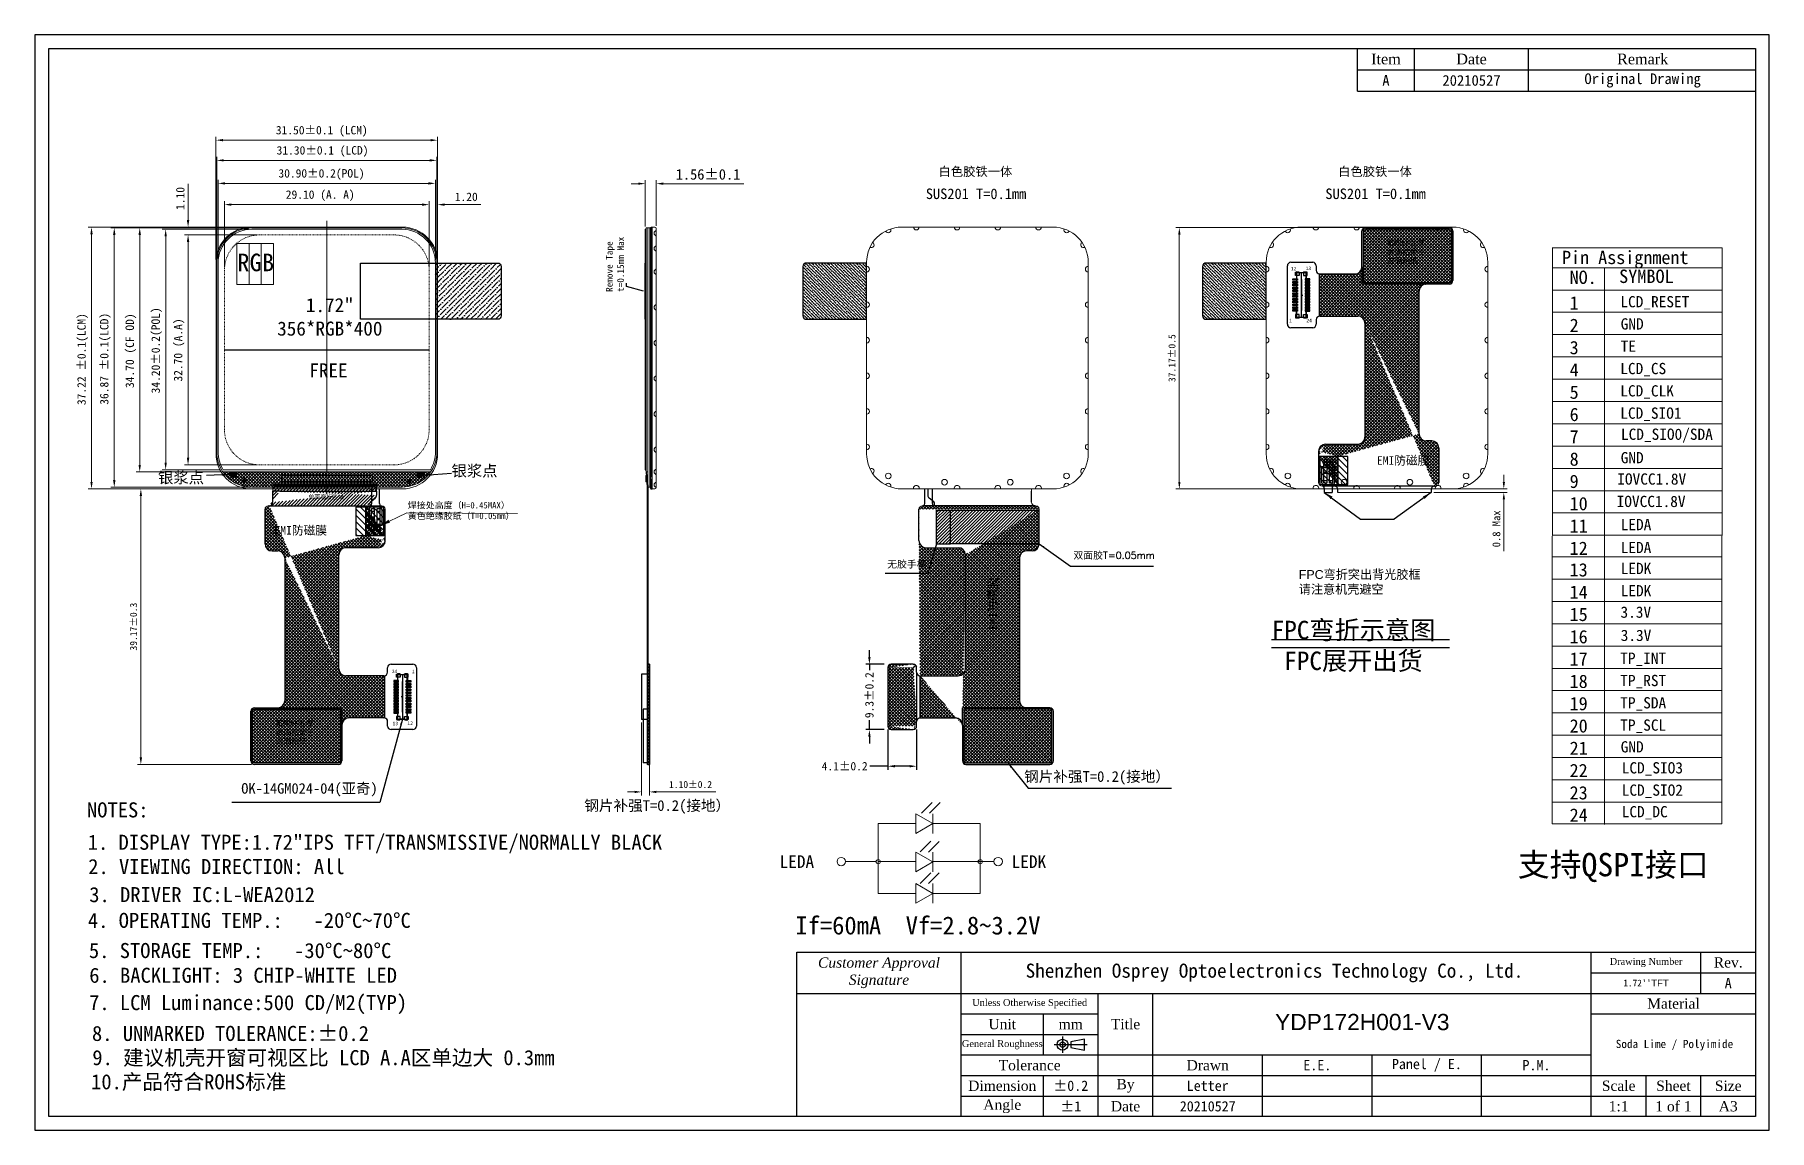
# Model space of a CAD drawing. Header units: millimetres. Extents: x 1266 to 1513, y 338 to 493.
import ezdxf
from ezdxf.lldxf.tags import DXFTag

# ---------------------------------------------------------------- set-up
doc = ezdxf.new("R2010")
doc.units = ezdxf.units.MM
doc.linetypes.add('HIDDEN', pattern=[0.2, 0.1, -0.1])
doc.linetypes.add('SOLID', pattern=[0])
for name, color, linetype in [('', 7, 'Continuous'), ('01_ALL_AXES', 7, 'Continuous'), ('Bezel', 5, 'Continuous'), ('dim', 3, 'Continuous'), ('Dimension', 7, 'Continuous'), ('DWG', 7, 'Continuous'), ('FPC', 30, 'Continuous'), ('FPC-LED', 4, 'Continuous'), ('Frame', 7, 'Continuous'), ('Index', 7, 'Continuous'), ('LAYER0$C$L0', 2, 'SOLID'), ('lcd', 4, 'Continuous'), ('M2', 4, 'Continuous'), ('标注', 3, 'Continuous'), ('边框', 7, 'Continuous')]:
    doc.layers.add(name, color=color, linetype=linetype)
for name, color, linetype, lineweight in [('01.輪廓線', 3, 'Continuous', 0), ('02.中心線', 1, 'CENTER', 0), ('10.Bonding Pad', 30, 'Continuous', 0), ('BLU', 7, 'Continuous', 9), ('CEN', 1, 'CENTER', 15), ('DIM1', 7, 'Continuous', 13), ('DIM（标注）', 3, 'Continuous', 15), ('LCD_MAIN', 2, 'Continuous', 9), ('Title block', 7, 'Continuous', 9), ('中心线', 1, 'CENTER', 13), ('图框', 7, 'Continuous', 0)]:
    doc.layers.add(name, color=color, linetype=linetype, lineweight=lineweight)
doc.layers.add('BL', color=7, linetype='Continuous', plot=False)
doc.styles.add('1', font='', dxfattribs={"height": 5})
doc.styles.add('LXH_TEXT', font='txt.shx')
doc.styles.add('RD', font='', dxfattribs={"width": 0.8, "height": 1.8})
doc.styles.add('ROMANS', font='romans.shx')
doc.styles.get("Standard").update_dxf_attribs({"font": 'txt', "bigfont": 'gbcbig.shx'})
doc.styles.add('宋体', font='')
doc.styles.add('宝明', font='simhei.ttf')
doc.styles.get('1').set_extended_font_data('KaiTi_GB2312')
doc.styles.get('RD').set_extended_font_data('PMingLiU')
doc.styles.get('宋体').set_extended_font_data('SimSun')
tags = doc.linetypes.add('CENTER', pattern=[2, 1.25, -0.25, 0.25, -0.25]).pattern_tags.tags
tags[10:11] = [DXFTag(74, 4), DXFTag(75, 0), DXFTag(340, '0'), DXFTag(46, 0.0), DXFTag(50, 0.0), DXFTag(44, 0.0), DXFTag(45, 0.0)]
tags[8:9] = [DXFTag(74, 4), DXFTag(75, 0), DXFTag(340, '0'), DXFTag(46, 0.0), DXFTag(50, 0.0), DXFTag(44, 0.0), DXFTag(45, 0.0)]
tags[6:7] = [DXFTag(74, 4), DXFTag(75, 0), DXFTag(340, '0'), DXFTag(46, 0.0), DXFTag(50, 0.0), DXFTag(44, 0.0), DXFTag(45, 0.0)]
tags[4:5] = [DXFTag(74, 4), DXFTag(75, 0), DXFTag(340, '0'), DXFTag(46, 0.0), DXFTag(50, 0.0), DXFTag(44, 0.0), DXFTag(45, 0.0)]
doc.dimstyles.new('0.7', dxfattribs={"dimscale": 0.7, "dimtxt": 2, "dimasz": 2, "dimexe": 1, "dimexo": 0.625, "dimtad": 1, "dimdsep": 46, "dimtxsty": '宋体', "dimcen": 0, "dimadec": 0, "dimazin": 0, "dimtfac": 1, "dimtmove": 0, "dimatfit": 0, "dimfxl": 1, "dimlwd": 15, "dimlwe": 15, "dimarcsym": 0})
doc.dimstyles.new('dim', dxfattribs={"dimscale": 0.8, "dimtxt": 4, "dimasz": 2.5, "dimexe": 0.5, "dimexo": 0, "dimgap": 0.5, "dimtad": 1, "dimlfac": 0.5, "dimzin": 1, "dimdsep": 46, "dimtxsty": '1', "dimcen": 0, "dimclrd": 3, "dimclre": 3, "dimclrt": 3, "dimadec": 0, "dimazin": 0, "dimtm": 1e-09, "dimtfac": 1, "dimtofl": 0, "dimtmove": 1, "dimatfit": 3, "dimfxl": 1, "dimtolj": 1, "dimtzin": 0, "dimarcsym": 0})
doc.dimstyles.new('SH', dxfattribs={"dimscale": 1.4, "dimtxt": 2.5, "dimasz": 2.5, "dimexe": 1.25, "dimexo": 0.625, "dimtad": 0, "dimdec": 1, "dimzin": 0, "dimdsep": 46, "dimtxsty": 'RD', "dimcen": 2.5, "dimadec": 0, "dimazin": 0, "dimtfac": 0.6, "dimtdec": 4, "dimtmove": 0, "dimatfit": 3, "dimfxl": 1, "dimtolj": 1, "dimarcsym": 0})
doc.dimstyles.get("Standard").update_dxf_attribs({"dimtxt": 3, "dimasz": 1.5, "dimexe": 0.3, "dimexo": 0.3, "dimgap": 0.5, "dimtad": 1, "dimtoh": 1, "dimdsep": 46, "dimtxsty": 'Standard', "dimcen": 0.5, "dimclrd": 2, "dimclre": 3, "dimclrt": 6, "dimadec": 1, "dimazin": 0, "dimtfac": 1, "dimtofl": 0, "dimtmove": 0, "dimatfit": 3, "dimfxl": 1, "dimtolj": 1, "dimtzin": 0, "dimarcsym": 0})
doc.dimstyles.new('标准', dxfattribs={"dimtxt": 1.8, "dimasz": 1.5, "dimexe": 0.5, "dimexo": 0.4, "dimgap": 0.1, "dimtad": 1, "dimzin": 1, "dimdsep": 46, "dimtxsty": '宋体', "dimblk": 'CLOSEDBLANK', "dimcen": 0.09, "dimclrd": 96, "dimclre": 96, "dimclrt": 3, "dimadec": 0, "dimazin": 0, "dimtfac": 1, "dimtofl": 0, "dimtmove": 0, "dimatfit": 1, "dimldrblk": 'CLOSEDBLANK', "dimfxl": 1, "dimtolj": 1, "dimlwd": 0, "dimlwe": 0, "dimarcsym": 0})
doc.dimstyles.new('标注', dxfattribs={"dimtxt": 1.2, "dimasz": 1, "dimexe": 0, "dimexo": 1, "dimgap": 0.2, "dimtad": 0, "dimrnd": 0.0005, "dimzin": 9, "dimdsep": 46, "dimtxsty": 'Standard', "dimcen": 0, "dimclrd": 3, "dimclre": 3, "dimclrt": 3, "dimadec": 0, "dimazin": 0, "dimtfac": 1, "dimtmove": 0, "dimatfit": 3, "dimfxl": 1, "dimlwd": -1, "dimlwe": -1, "dimarcsym": 0})
pattern_1 = [(45, (-11.26362, -2.1284), (-0.0224506403, 0.0224506403), []), (135, (-11.26362, -2.1284), (-0.0224506403, -0.0224506403), [])]
pattern_2 = [(45, (-11.26362, -2.1284), (-0.2245064, 0.2245064), [])]

msp = doc.modelspace()

# ---------------------------------------------------------------- texts
at = {"layer": '', "color": 0, "char_height": 0.768, "width": 5.62219, "attachment_point": 1, "style": 'LXH_TEXT'}
for insert in [(1458.575, 464.153), (1300.617, 395.861)]:
    msp.add_mtext('IC{\\fSimSun|b0|i0|c134|p2;布件区域\\P表面贴黄色高温贴纸}', dxfattribs=dict(at, insert=insert))
at = {"color": 7}
for s, insert, char_height, width, attachment_point, style in [('SUS201 T=0.1mm', (1392.967, 471.503), 1.5, 15.35052, 1, '宋体'), ('SUS201 T=0.1mm', (1449.77, 471.503), 1.5, 15.35052, 1, '宋体'), ('12', (1445.645, 459.855), 0.5, 0.6937, 9, '宝明'), ('13', (1447.76, 459.891), 0.5, 0.6937, 9, '宝明'), ('{\\H0.4x;   1.72" \\P356*RGB*400}', (1300.759, 455.92), 5, 17.41895, 1, '宋体'), ('1', (1444.999, 452.493), 0.5, 0.6937, 9, '宝明'), ('24', (1447.863, 452.489), 0.5, 0.6937, 9, '宝明'), ('{\\H0.4x;FREE}', (1305.324, 446.648), 5, 7.84981, 1, '宋体'), ('24', (1317.062, 403.094), 0.5, 0.6937, 1, '宝明'), ('1', (1319.925, 403.09), 0.5, 0.6937, 1, '宝明'), ('13', (1317.164, 395.692), 0.5, 0.6937, 1, '宝明'), ('12', (1319.279, 395.728), 0.5, 0.6937, 1, '宝明'), ('3. DRIVER IC:L-WEA2012', (1274.045, 372.176), 2.14362, 57.68579, 1, '宋体')]:
    msp.add_mtext(s, dxfattribs=dict(at, insert=insert, char_height=char_height, width=width, attachment_point=attachment_point, style=style))
at = {"color": 6, "insert": (1305.216, 427.957), "char_height": 0.6, "width": 5.11681, "attachment_point": 1, "style": '宋体'}
msp.add_mtext('{\\fSimSun|b0|i0|c134|p54;单面弯折区域}', dxfattribs=at)
at = {"layer": 'Bezel', "color": 7, "lineweight": -3, "char_height": 1.2815, "width": 11.39812, "attachment_point": 1, "style": '宋体'}
for insert in [(1394.785, 474.56), (1451.589, 474.56)]:
    msp.add_mtext('白色胶铁一体', dxfattribs=dict(at, insert=insert))
at = {"layer": 'BLU', "color": 7, "lineweight": 5, "style": '宋体'}
for s, p in [('K', (1449.604, 432.743)), ('A', (1450.444, 432.731)), ('A', (1314.196, 422.454)), ('K', (1315.027, 422.452))]:
    msp.add_text(s, height=0.407, dxfattribs=at).set_placement(p)
at = {"layer": 'dim', "color": 6, "char_height": 1.21651, "width": 8.5541, "style": '宝明'}
for insert, attachment_point in [((1464.551, 432.082), 9), ((1300.374, 423.501), 1)]:
    msp.add_mtext('{\\fSimSun|b0|i0|c134|p2;EMI防磁膜}', dxfattribs=dict(at, insert=insert, attachment_point=attachment_point))
at = {"layer": 'dim', "color": 7, "attachment_point": 1, "style": '宋体'}
for s, insert, char_height, width in [('焊接处高度（H=0.45MAX）\\P黄色绝缘胶纸（T=0.05mm）', (1319.33, 426.923), 0.91079, 15.6042), ('{\\fArial|b0|i0|c0|p32;FPC}弯折突出背光胶框\\P请注意机壳避空', (1445.995, 417.253), 1.26344, 35.37834)]:
    msp.add_mtext(s, dxfattribs=dict(at, insert=insert, char_height=char_height, width=width))
at = {"layer": 'dim', "color": 6, "insert": (1401.932, 416.213), "char_height": 1.21651, "width": 8.5541, "attachment_point": 3, "rotation": 90, "style": '宝明'}
msp.add_mtext('{\\fSimSun|b0|i0|c134|p2;EMI防磁膜}', dxfattribs=at)
at = {"layer": 'dim', "color": 4}
for s, insert, char_height, width, attachment_point, style in [('{\\C7;OK-14GM024-04(亚奇)}', (1315.049, 386.958), 1.5, 20.74548, 3, '宋体'), ('{\\fSimSun|b0|i0|c134|p2;\\C7;钢片补强T=0.2(接地）}', (1406.954, 388.662), 1.52064, 27.23091, 1, '宝明'), ('{\\fSimSun|b0|i0|c134|p2;\\C7;钢片补强T=0.2(接地）}', (1344.423, 384.533), 1.52064, 27.23091, 1, '宝明')]:
    msp.add_mtext(s, dxfattribs=dict(at, insert=insert, char_height=char_height, width=width, attachment_point=attachment_point, style=style))
at = {"layer": 'Dimension', "color": 1, "insert": (1442.622, 354.149), "char_height": 2.31443, "width": 256.17487, "attachment_point": 1, "style": '宋体'}
msp.add_mtext('{\\fArial|b0|i0|c0|p34;YDP172H001-V3}', dxfattribs=at)
at = {"layer": 'DIM（标注）', "color": 7, "style": '宋体'}
for s, height, p in [('LEDA', 1.8, (1372.194, 374.904)), ('LEDK', 1.8, (1405.182, 374.892)), ('If=60mA  Vf=2.8~3.2V ', 2.56087, (1374.43, 365.438))]:
    msp.add_text(s, height=height, dxfattribs=at).set_placement(p)
at = {"layer": 'FPC', "color": 6, "char_height": 1.5963, "width": 6.95452, "style": '宋体'}
for insert, attachment_point in [((1325.549, 432.168), 1), ((1290.357, 431.194), 3)]:
    msp.add_mtext('银浆点', dxfattribs=dict(at, insert=insert, attachment_point=attachment_point))
at = {"layer": 'Frame', "color": 7, "attachment_point": 5, "style": '宋体'}
for s, insert, char_height in [('{\\fTimes New Roman|b0|i0|c0|p18;Remark}', (1494.88, 489.905), 1.52064), ('{\\fTimes New Roman|b0|i0|c0|p18;Item}', (1458.385, 489.905), 1.52064), ('{\\fTimes New Roman|b0|i0|c0|p18;Date}', (1470.55, 489.905), 1.52064), ('A', (1458.385, 486.863), 1.521), ('20210527', (1470.55, 486.863), 1.5206), ('Original Drawing', (1494.88, 486.863), 1.52064), ('{\\fTimes New Roman|b0|i1|c0|p18;Customer Approval\\PSignature}', (1386.314, 359.987), 1.46042), ('{\\fSimSun|b1|i0|c134|p2;Shenzhen Osprey Optoelectronics Technology Co., Ltd.}', (1442.537, 359.963), 2), ('{\\fTimes New Roman|b0|i0|c0|p18;Drawing Number}', (1495.359, 361.448), 0.97362), ('{\\fTimes New Roman|b0|i0|c0|p18;Rev.}', (1507.043, 361.448), 1.46042), ("1.72''{\\fArial|b0|i0|c0|p32;TFT}", (1495.359, 358.527), 0.97362), ('A', (1507.043, 358.527), 1.46), ('{\\fTimes New Roman|b0|i0|c0|p18;Unless Otherwise Specified}', (1407.734, 355.606), 0.97362), ('{\\fTimes New Roman|b0|i0|c0|p18;Material}', (1499.254, 355.606), 1.46042), ('{\\fTimes New Roman|b0|i0|c0|p18;Unit}', (1403.839, 352.685), 1.46042), ('{\\fTimes New Roman|b0|i0|c0|p18;mm}', (1413.575, 352.685), 1.46042), ('{\\fTimes New Roman|b0|i0|c0|p18;Title}', (1421.364, 352.685), 1.46042), ('{\\fTimes New Roman|b0|i0|c0|p18;General Roughness}', (1403.839, 349.764), 0.97362), ('Soda Lime / Polyimide', (1499.402, 349.703), 1.16834), ('Panel / E.', (1464.203, 346.843), 1.4604), ('{\\fTimes New Roman|b0|i0|c0|p18;Tolerance}', (1407.734, 346.843), 1.46042), ('{\\fTimes New Roman|b0|i0|c0|p18;Drawn}', (1433.048, 346.843), 1.46042), ('E.E.', (1448.626, 346.843), 1.4604), ('P.M.', (1479.781, 346.843), 1.4604), ('{\\fTimes New Roman|b0|i0|c0|p18;Dimension}', (1403.839, 343.923), 1.46042), ('%%P0.2', (1413.575, 343.923), 1.4604), ('{\\fTimes New Roman|b0|i0|c0|p18;By}', (1421.364, 343.923), 1.46042), ('Letter', (1433.048, 343.923), 1.4604), ('{\\fTimes New Roman|b0|i0|c0|p18;Scale}', (1491.465, 343.923), 1.46042), ('{\\fTimes New Roman|b0|i0|c0|p18;Sheet}', (1499.254, 343.923), 1.46042), ('{\\fTimes New Roman|b0|i0|c0|p18;Size}', (1507.043, 343.923), 1.46042), ('{\\fTimes New Roman|b0|i0|c0|p18;Angle}', (1403.839, 341.002), 1.46042), ('%%p1', (1413.575, 341.002), 1.4604), ('{\\fTimes New Roman|b0|i0|c0|p18;Date}', (1421.364, 341.002), 1.46042), ('20210527', (1433.048, 341.002), 1.4604), ('{\\fTimes New Roman|b0|i0|c0|p18;1:1}', (1491.465, 341.002), 1.46042), ('{\\fTimes New Roman|b0|i0|c0|p18;1 of 1}', (1499.254, 341.002), 1.46042), ('{\\fTimes New Roman|b0|i0|c0|p18;A3}', (1507.043, 341.002), 1.46042)]:
    msp.add_mtext(s, dxfattribs=dict(at, insert=insert, char_height=char_height))
at = {"layer": 'Index', "insert": (1348.782, 456.799), "char_height": 0.96, "attachment_point": 4, "rotation": 90, "style": '宋体'}
msp.add_mtext('Remove Tape\\Pt=0.15mm Max', dxfattribs=at)
at = {"layer": 'LAYER0$C$L0', "color": 0, "char_height": 1, "attachment_point": 1, "style": 'ROMANS'}
for s, insert, width in [('{\\fSimSun|b0|i0|c134|p54;双面胶}T=0.05mm', (1413.957, 419.845), 16.9311), ('{\\fSimSun|b0|i0|c134|p54;无胶手柄}', (1387.482, 418.576), 5.95018)]:
    msp.add_mtext(s, dxfattribs=dict(at, insert=insert, width=width))
at = {"layer": 'lcd', "color": 2, "char_height": 0.2, "width": 0.19266, "attachment_point": 1, "style": '宋体'}
for insert in [(1294.372, 431.003), (1321.021, 431.031)]:
    msp.add_mtext('Ag', dxfattribs=dict(at, insert=insert))
at = {"layer": 'LCD_MAIN', "color": 1, "linetype": 'ByBlock', "insert": (1295.101, 462.241), "char_height": 2.5, "width": 1.74196, "attachment_point": 1, "style": '宋体'}
msp.add_mtext('R', dxfattribs=at)
at = {"layer": 'LCD_MAIN', "color": 3, "linetype": 'ByBlock', "insert": (1296.847, 462.241), "char_height": 2.5, "width": 1.74196, "attachment_point": 1, "style": '宋体'}
msp.add_mtext('G', dxfattribs=at)
at = {"layer": 'LCD_MAIN', "color": 5, "linetype": 'ByBlock', "insert": (1298.619, 462.241), "char_height": 2.5, "width": 1.74196, "attachment_point": 1, "style": '宋体'}
msp.add_mtext('B', dxfattribs=at)
at = {"layer": 'Title block', "style": '宋体'}
for s, height, p in [('Pin Assignment', 1.88698, (1483.421, 460.758)), ('NO.', 1.887, (1484.5, 457.939)), ('SYMBOL', 1.9021, (1491.533, 458.07)), ('1', 1.887, (1484.5, 454.283)), ('2', 1.887, (1484.5, 451.113)), ('3', 1.887, (1484.5, 447.943)), ('4', 1.887, (1484.5, 444.773)), ('5', 1.887, (1484.5, 441.603)), ('6', 1.887, (1484.5, 438.433)), ('7', 1.887, (1484.5, 435.263)), ('8', 1.887, (1484.5, 432.092)), ('9', 1.887, (1484.5, 428.922)), ('10', 1.887, (1484.5, 425.752)), ('11', 1.887, (1484.5, 422.582)), ('12', 1.887, (1484.5, 419.412)), ('13', 1.887, (1484.5, 416.342)), ('14', 1.887, (1484.5, 413.172)), ('15', 1.887, (1484.5, 410.002)), ('16', 1.887, (1484.5, 406.832)), ('17', 1.887, (1484.5, 403.662)), ('18', 1.887, (1484.5, 400.491)), ('19', 1.887, (1484.5, 397.321)), ('20', 1.887, (1484.5, 394.151)), ('21', 1.887, (1484.5, 390.981)), ('22', 1.887, (1484.5, 387.811)), ('23', 1.887, (1484.5, 384.641)), ('24', 1.887, (1484.5, 381.471))]:
    msp.add_text(s, height=height, dxfattribs=at).set_placement(p)
at = {"layer": '中心线', "color": 7, "char_height": 1.6, "attachment_point": 1, "style": '宋体'}
for s, insert, width in [('LCD_RESET', (1491.714, 456.209), 12.376), ('GND', (1491.758, 453.052), 3.808), ('TE', (1491.758, 449.882), 2.38), ('LCD_CS', (1491.701, 446.706), 8.092), ('LCD_CLK', (1491.701, 443.536), 9.52), ('LCD_SIO1', (1491.701, 440.366), 9.996), ('LCD_SIO0/SDA', (1491.797, 437.364), 15.946), ('GND', (1491.758, 434.032), 3.808), ('LEDA', (1491.758, 424.521), 5.236), ('LEDA', (1491.758, 421.257), 5.236), ('LEDK', (1491.758, 418.281), 5.236), ('LEDK', (1491.758, 415.111), 5.236), ('3.3V', (1491.729, 412.07), 4.76), ('3.3V', (1491.758, 408.771), 4.76), ('TP_INT', (1491.695, 405.519), 7.616), ('TP_RST', (1491.695, 402.349), 8.092), ('TP_SDA', (1491.695, 399.179), 8.092), ('TP_SCL', (1491.695, 396.009), 8.092), ('GND', (1491.758, 392.92), 3.808), ('LCD_SIO3', (1491.906, 389.935), 10.472), ('LCD_SIO2', (1491.906, 386.765), 10.472), ('LCD_DC', (1491.906, 383.695), 8.092)]:
    msp.add_mtext(s, dxfattribs=dict(at, insert=insert, width=width))
at = {"layer": '中心线', "color": 1, "char_height": 1.6, "width": 4.76, "attachment_point": 1, "style": '宋体'}
for insert in [(1491.269, 430.997), (1491.181, 427.812)]:
    msp.add_mtext('IOVCC1.8V', dxfattribs=dict(at, insert=insert))
at = {"layer": '图框', "style": '宋体'}
for s, height, p in [('NOTES:', 2.1436, (1273.719, 382.08)), ('1. DISPLAY TYPE:1.72"IPS TFT/TRANSMISSIVE/NORMALLY BLACK', 2.14362, (1273.831, 377.48)), ('2. VIEWING DIRECTION: All', 2.14362, (1273.896, 374.029)), ('4. OPERATING TEMP.:   -20%%DC~70%%DC', 2.14362, (1273.853, 366.372)), ('5. STORAGE TEMP.:   -30%%DC~80%%DC', 2.14362, (1273.996, 362.082)), ('6. BACKLIGHT: 3 CHIP-WHITE LED', 2.14362, (1274.044, 358.566)), ('7. LCM Luminance:500 CD/M2(TYP)', 2.14362, (1274.021, 354.682)), ('8. UNMARKED TOLERANCE:%%P0.2', 2.14362, (1274.43, 350.298)), ('9. 建议机壳开窗可视区比 LCD A.A区单边大 0.3mm', 2.14362, (1274.479, 346.856))]:
    msp.add_text(s, height=height, dxfattribs=at).set_placement(p)
at = {"layer": '图框', "insert": (1274.304, 345.568), "char_height": 2.14362, "width": 57.68579, "attachment_point": 1, "style": '宋体'}
msp.add_mtext('10.产品符合ROHS标准', dxfattribs=at)
at = {"layer": '标注', "color": 7, "insert": (1442.143, 402.739), "char_height": 2.62501, "width": 36.92938, "attachment_point": 7, "style": '宋体'}
msp.add_mtext('{\\fSimSun|b0|i0|c134|p2;FPC弯折示意图\\P FPC展开出货}', dxfattribs=at)
at = {"layer": '边框', "style": '宋体'}
msp.add_text('支持QSPI接口', height=3.3199, dxfattribs=at).set_placement((1477.127, 373.707))

# ---------------------------------------------------------------- blocks, each defined once
blk = doc.blocks.new('*D64')
at = {"color": 7, "lineweight": 0, "transparency": 16777216}
for p, q in [((1292.16, 461.31), (1292.16, 476)), ((1323.46, 461.31), (1323.46, 476)), ((1293.16, 475.5), (1322.46, 475.5))]:
    blk.add_line(p, q, dxfattribs=at)
at = {"color": 7, "transparency": 16777216}
for points in [[(1293.16, 475.67), (1293.16, 475.34), (1292.16, 475.5)], [(1322.46, 475.67), (1322.46, 475.34), (1323.46, 475.5)]]:
    blk.add_solid(points, dxfattribs=at)
at = {"layer": 'Defpoints', "color": 0, "transparency": 16777216}
for p in [(1323.46, 475.5), (1292.16, 460.91), (1323.46, 460.91)]:
    blk.add_point(p, dxfattribs=at)
at = {"color": 7, "transparency": 16777216, "insert": (1307.21, 476.77), "char_height": 1.2, "attachment_point": 5, "style": '宋体'}
blk.add_mtext('\\A1;31.30%%P0.1 (LCD)', dxfattribs=at)
blk = doc.blocks.new('_ClosedBlank')
at = {"color": 0, "linetype": 'ByBlock', "lineweight": -2}
for p, q in [((-1, 0.17), (0, 0)), ((-1, 0.17), (-1, -0.17)), ((0, 0), (-1, -0.17))]:
    blk.add_line(p, q, dxfattribs=at)
blk = doc.blocks.new('*D65')
at = {"color": 7, "lineweight": 0, "transparency": 16777216}
for p, q in [((1296.76, 465.91), (1277.1, 465.91)), ((1277.6, 464.91), (1277.6, 430.04)), ((1296.76, 429.04), (1277.1, 429.04))]:
    blk.add_line(p, q, dxfattribs=at)
at = {"color": 7, "transparency": 16777216}
for points in [[(1277.43, 464.91), (1277.77, 464.91), (1277.6, 465.91)], [(1277.43, 430.04), (1277.77, 430.04), (1277.6, 429.04)]]:
    blk.add_solid(points, dxfattribs=at)
at = {"layer": 'Defpoints', "color": 0, "transparency": 16777216}
for p in [(1297.16, 465.91), (1277.6, 429.04), (1297.16, 429.04)]:
    blk.add_point(p, dxfattribs=at)
at = {"color": 7, "transparency": 16777216, "insert": (1276.33, 447.29), "char_height": 1.2, "attachment_point": 5, "rotation": 90, "style": '宋体'}
blk.add_mtext('\\A1;36.87 %%P0.1(LCD)', dxfattribs=at)
blk = doc.blocks.new('*D66')
at = {"color": 7, "lineweight": 0, "transparency": 16777216}
for p, q in [((1293.26, 460.31), (1293.26, 469.71)), ((1294.26, 469.21), (1321.36, 469.21)), ((1322.36, 460.31), (1322.36, 469.71))]:
    blk.add_line(p, q, dxfattribs=at)
at = {"color": 7, "transparency": 16777216}
for points in [[(1294.26, 469.38), (1294.26, 469.04), (1293.26, 469.21)], [(1321.36, 469.38), (1321.36, 469.04), (1322.36, 469.21)]]:
    blk.add_solid(points, dxfattribs=at)
at = {"layer": 'Defpoints', "color": 0, "transparency": 16777216}
for p in [(1322.36, 469.21), (1293.26, 459.91), (1322.36, 459.91)]:
    blk.add_point(p, dxfattribs=at)
at = {"color": 7, "transparency": 16777216, "insert": (1306.88, 470.48), "char_height": 1.2, "attachment_point": 5, "style": '宋体'}
blk.add_mtext('\\A1;29.10 (A. A)', dxfattribs=at)
blk = doc.blocks.new('*D67')
at = {"color": 7, "lineweight": 0, "transparency": 16777216}
for p, q in [((1297.86, 464.91), (1287.59, 464.91)), ((1288.09, 463.91), (1288.09, 433.21)), ((1297.86, 432.21), (1287.59, 432.21))]:
    blk.add_line(p, q, dxfattribs=at)
at = {"color": 7, "transparency": 16777216}
for points in [[(1287.92, 463.91), (1288.26, 463.91), (1288.09, 464.91)], [(1287.92, 433.21), (1288.26, 433.21), (1288.09, 432.21)]]:
    blk.add_solid(points, dxfattribs=at)
at = {"layer": 'Defpoints', "color": 0, "transparency": 16777216}
for p in [(1298.26, 464.91), (1288.09, 432.21), (1298.26, 432.21)]:
    blk.add_point(p, dxfattribs=at)
at = {"color": 7, "transparency": 16777216, "insert": (1286.83, 448.54), "char_height": 1.2, "attachment_point": 5, "rotation": 90, "style": '宋体'}
blk.add_mtext('\\A1;32.70 (A.A)', dxfattribs=at)
blk = doc.blocks.new('*D68')
at = {"color": 7, "lineweight": 0, "transparency": 16777216}
for p, q in [((1296.76, 465.91), (1280.72, 465.91)), ((1281.22, 464.91), (1281.22, 432.21)), ((1292.64, 431.21), (1280.72, 431.21))]:
    blk.add_line(p, q, dxfattribs=at)
at = {"color": 7, "transparency": 16777216}
for points in [[(1281.05, 464.91), (1281.39, 464.91), (1281.22, 465.91)], [(1281.05, 432.21), (1281.39, 432.21), (1281.22, 431.21)]]:
    blk.add_solid(points, dxfattribs=at)
at = {"layer": 'Defpoints', "color": 0, "transparency": 16777216}
for p in [(1297.16, 465.91), (1281.22, 431.21), (1293.04, 431.21)]:
    blk.add_point(p, dxfattribs=at)
at = {"color": 7, "transparency": 16777216, "insert": (1279.96, 448.44), "char_height": 1.2, "attachment_point": 5, "rotation": 90, "style": '宋体'}
blk.add_mtext('\\A1;34.70 (CF OD)', dxfattribs=at)
blk = doc.blocks.new('*D69')
at = {"color": 7, "lineweight": 0, "transparency": 16777216}
for p, q in [((1321.36, 469.21), (1320.36, 469.21)), ((1322.36, 460.31), (1322.36, 469.71)), ((1323.56, 461.41), (1323.56, 469.71)), ((1324.56, 469.21), (1329.72, 469.21))]:
    blk.add_line(p, q, dxfattribs=at)
at = {"color": 7, "transparency": 16777216}
for points in [[(1321.36, 469.38), (1321.36, 469.04), (1322.36, 469.21)], [(1324.56, 469.38), (1324.56, 469.04), (1323.56, 469.21)]]:
    blk.add_solid(points, dxfattribs=at)
at = {"layer": 'Defpoints', "color": 0, "transparency": 16777216}
for p in [(1322.36, 469.21), (1322.36, 459.91), (1323.56, 461.01)]:
    blk.add_point(p, dxfattribs=at)
at = {"color": 7, "transparency": 16777216, "insert": (1327.64, 470.31), "char_height": 1.2, "attachment_point": 5, "style": '宋体'}
blk.add_mtext('\\A1;1.20', dxfattribs=at)
blk = doc.blocks.new('*D70')
at = {"color": 7, "lineweight": 0, "transparency": 16777216}
for p, q in [((1288.09, 467.01), (1288.09, 472.16)), ((1296.66, 466.01), (1287.59, 466.01)), ((1297.86, 464.91), (1287.59, 464.91)), ((1288.09, 463.91), (1288.09, 462.91))]:
    blk.add_line(p, q, dxfattribs=at)
at = {"color": 7, "transparency": 16777216}
for points in [[(1287.92, 467.01), (1288.26, 467.01), (1288.09, 466.01)], [(1287.92, 463.91), (1288.26, 463.91), (1288.09, 464.91)]]:
    blk.add_solid(points, dxfattribs=at)
at = {"layer": 'Defpoints', "color": 0, "transparency": 16777216}
for p in [(1288.09, 464.91), (1297.06, 466.01), (1298.26, 464.91)]:
    blk.add_point(p, dxfattribs=at)
at = {"color": 7, "transparency": 16777216, "insert": (1286.99, 470.08), "char_height": 1.2, "attachment_point": 5, "rotation": 90, "style": '宋体'}
blk.add_mtext('\\A1;1.10', dxfattribs=at)
blk = doc.blocks.new('*D71')
at = {"color": 7, "lineweight": 0, "transparency": 16777216}
for p, q in [((1292.36, 461.31), (1292.36, 472.73)), ((1293.36, 472.23), (1322.26, 472.23)), ((1323.26, 461.31), (1323.26, 472.73))]:
    blk.add_line(p, q, dxfattribs=at)
at = {"color": 7, "transparency": 16777216}
for points in [[(1293.36, 472.4), (1293.36, 472.06), (1292.36, 472.23)], [(1322.26, 472.4), (1322.26, 472.06), (1323.26, 472.23)]]:
    blk.add_solid(points, dxfattribs=at)
at = {"layer": 'Defpoints', "color": 0, "transparency": 16777216}
for p in [(1323.26, 472.23), (1292.36, 460.91), (1323.26, 460.91)]:
    blk.add_point(p, dxfattribs=at)
at = {"color": 7, "transparency": 16777216, "insert": (1307.06, 473.5), "char_height": 1.2, "attachment_point": 5, "style": '宋体'}
blk.add_mtext('\\A1;30.90%%P0.2(POL)', dxfattribs=at)
blk = doc.blocks.new('*D72')
at = {"color": 7, "lineweight": 0, "transparency": 16777216}
for p, q in [((1296.76, 465.71), (1284.41, 465.71)), ((1284.91, 464.71), (1284.91, 432.51)), ((1292.68, 431.51), (1284.41, 431.51))]:
    blk.add_line(p, q, dxfattribs=at)
at = {"color": 7, "transparency": 16777216}
for points in [[(1284.74, 464.71), (1285.07, 464.71), (1284.91, 465.71)], [(1284.74, 432.51), (1285.07, 432.51), (1284.91, 431.51)]]:
    blk.add_solid(points, dxfattribs=at)
at = {"layer": 'Defpoints', "color": 0, "transparency": 16777216}
for p in [(1297.16, 465.71), (1284.91, 431.51), (1293.08, 431.51)]:
    blk.add_point(p, dxfattribs=at)
at = {"color": 7, "transparency": 16777216, "insert": (1283.64, 448.49), "char_height": 1.2, "attachment_point": 5, "rotation": 90, "style": '宋体'}
blk.add_mtext('\\A1;34.20%%P0.2(POL)', dxfattribs=at)
blk = doc.blocks.new('*D73')
at = {"color": 7, "lineweight": 0, "transparency": 16777216}
for p, q in [((1292.06, 461.41), (1292.06, 478.87)), ((1323.56, 461.41), (1323.56, 478.87)), ((1293.06, 478.37), (1322.56, 478.37))]:
    blk.add_line(p, q, dxfattribs=at)
at = {"color": 7, "transparency": 16777216}
for points in [[(1293.06, 478.54), (1293.06, 478.21), (1292.06, 478.37)], [(1322.56, 478.54), (1322.56, 478.21), (1323.56, 478.37)]]:
    blk.add_solid(points, dxfattribs=at)
at = {"layer": 'Defpoints', "color": 0, "transparency": 16777216}
for p in [(1323.56, 478.37), (1292.06, 461.01), (1323.56, 461.01)]:
    blk.add_point(p, dxfattribs=at)
at = {"color": 7, "transparency": 16777216, "insert": (1307.1, 479.64), "char_height": 1.2, "attachment_point": 5, "style": '宋体'}
blk.add_mtext('\\A1;31.50%%P0.1 (LCM)', dxfattribs=at)
blk = doc.blocks.new('*D74')
at = {"color": 7, "lineweight": 0, "transparency": 16777216}
for p, q in [((1296.66, 466.01), (1273.87, 466.01)), ((1274.37, 465.01), (1274.37, 429.79)), ((1296.66, 428.79), (1273.87, 428.79))]:
    blk.add_line(p, q, dxfattribs=at)
at = {"color": 7, "transparency": 16777216}
for points in [[(1274.2, 465.01), (1274.53, 465.01), (1274.37, 466.01)], [(1274.2, 429.79), (1274.53, 429.79), (1274.37, 428.79)]]:
    blk.add_solid(points, dxfattribs=at)
at = {"layer": 'Defpoints', "color": 0, "transparency": 16777216}
for p in [(1297.06, 466.01), (1274.37, 428.79), (1297.06, 428.79)]:
    blk.add_point(p, dxfattribs=at)
at = {"color": 7, "transparency": 16777216, "insert": (1273.1, 447.24), "char_height": 1.2, "attachment_point": 5, "rotation": 90, "style": '宋体'}
blk.add_mtext('\\A1;37.22 %%P0.1(LCM)', dxfattribs=at)
blk = doc.blocks.new('*U101')
at = {"layer": '10.Bonding Pad'}
blk.add_lwpolyline([(-0.0425, 0.175), (0.0425, 0.175), (0.0425, -0.175), (-0.0425, -0.175)], close=True, dxfattribs=at)
blk = doc.blocks.new('*D103')
at = {"color": 7, "lineweight": 0, "transparency": 16777216}
for p, q in [((1352.09, 472.19), (1351.09, 472.19)), ((1353.09, 466.11), (1353.09, 472.69)), ((1354.65, 466.21), (1354.65, 472.69)), ((1355.65, 472.19), (1367.11, 472.19))]:
    blk.add_line(p, q, dxfattribs=at)
at = {"color": 7, "transparency": 16777216}
for points in [[(1352.09, 472.36), (1352.09, 472.03), (1353.09, 472.19)], [(1355.65, 472.36), (1355.65, 472.03), (1354.65, 472.19)]]:
    blk.add_solid(points, dxfattribs=at)
at = {"layer": 'Defpoints', "color": 0, "transparency": 16777216}
for p in [(1354.65, 472.19), (1353.09, 465.71), (1354.65, 465.81)]:
    blk.add_point(p, dxfattribs=at)
at = {"color": 7, "transparency": 16777216, "insert": (1362.01, 473.5), "char_height": 1.5, "attachment_point": 5, "style": '宋体'}
blk.add_mtext('\\A1;1.56%%P0.1', dxfattribs=at)
blk = doc.blocks.new('f')
h = blk.add_hatch()
h.set_pattern_fill('ANSI31', color=2, scale=0.2, style=0)
h.set_pattern_definition([(45, (236.8483, 0), (-0.4490128, 0.4490128), [])])
h.paths.add_polyline_path([(485.95, 191.79), (481.95, 191.79), (481.95, 187.79), (485.95, 187.79)])
at = {"color": 2}
for p, q in [((481.95, 191.79), (485.95, 191.79)), ((481.95, 187.79), (481.95, 191.79)), ((485.95, 191.79), (485.95, 187.79)), ((485.95, 187.79), (481.95, 187.79))]:
    blk.add_line(p, q, dxfattribs=at)
blk = doc.blocks.new('*D104')
at = {"color": 7, "lineweight": 0, "transparency": 16777216}
for p, q in [((1296.66, 428.79), (1280.88, 428.79)), ((1281.38, 427.79), (1281.38, 390.62)), ((1297.12, 389.62), (1280.88, 389.62))]:
    blk.add_line(p, q, dxfattribs=at)
at = {"color": 7, "transparency": 16777216}
for points in [[(1281.21, 427.79), (1281.55, 427.79), (1281.38, 428.79)], [(1281.21, 390.62), (1281.55, 390.62), (1281.38, 389.62)]]:
    blk.add_solid(points, dxfattribs=at)
at = {"layer": 'Defpoints', "color": 0, "transparency": 16777216}
for p in [(1297.06, 428.79), (1281.38, 389.62), (1297.52, 389.62)]:
    blk.add_point(p, dxfattribs=at)
at = {"color": 7, "transparency": 16777216, "insert": (1280.34, 409.21), "char_height": 1, "attachment_point": 5, "rotation": 90, "style": '宋体'}
blk.add_mtext('\\A1;39.17%%P0.3', dxfattribs=at)
blk = doc.blocks.new('*D106')
at = {"color": 7, "lineweight": 0, "transparency": 16777216}
for p, q in [((1352.57, 395.59), (1352.57, 385.21)), ((1353.67, 389.62), (1353.67, 385.21)), ((1351.57, 385.71), (1350.57, 385.71)), ((1354.67, 385.71), (1363.11, 385.71))]:
    blk.add_line(p, q, dxfattribs=at)
at = {"color": 7, "transparency": 16777216}
for points in [[(1351.57, 385.87), (1351.57, 385.54), (1352.57, 385.71)], [(1354.67, 385.87), (1354.67, 385.54), (1353.67, 385.71)]]:
    blk.add_solid(points, dxfattribs=at)
at = {"layer": 'Defpoints', "color": 0, "transparency": 16777216}
for p in [(1352.57, 395.99), (1353.67, 390.02), (1353.67, 385.71)]:
    blk.add_point(p, dxfattribs=at)
at = {"color": 7, "transparency": 16777216, "insert": (1359.52, 386.75), "char_height": 1, "attachment_point": 5, "style": '宋体'}
blk.add_mtext('\\A1;1.10%%p0.2', dxfattribs=at)
blk = doc.blocks.new('*D107')
at = {"color": 7, "lineweight": 0, "transparency": 16777216}
for p, q in [((1475.14, 429.79), (1475.14, 430.79)), ((1465.2, 428.29), (1475.64, 428.29)), ((1467.86, 428.79), (1475.64, 428.79)), ((1475.14, 427.29), (1475.14, 419.93))]:
    blk.add_line(p, q, dxfattribs=at)
at = {"color": 7, "transparency": 16777216}
for points in [[(1474.98, 429.79), (1475.31, 429.79), (1475.14, 428.79)], [(1474.98, 427.29), (1475.31, 427.29), (1475.14, 428.29)]]:
    blk.add_solid(points, dxfattribs=at)
at = {"layer": 'Defpoints', "color": 0, "transparency": 16777216}
for p in [(1464.8, 428.29), (1467.46, 428.79), (1475.14, 428.79)]:
    blk.add_point(p, dxfattribs=at)
at = {"color": 7, "transparency": 16777216, "insert": (1474.09, 423.11), "char_height": 1.1, "attachment_point": 5, "rotation": 90, "style": '宋体'}
blk.add_mtext('\\A1;0.8 Max', dxfattribs=at)
blk = doc.blocks.new('*D108')
at = {"color": 7, "lineweight": 0, "transparency": 16777216}
for p, q in [((1455.08, 465.96), (1428.51, 465.96)), ((1429.01, 464.96), (1429.01, 429.79)), ((1445.96, 428.79), (1428.51, 428.79))]:
    blk.add_line(p, q, dxfattribs=at)
at = {"color": 7, "transparency": 16777216}
for points in [[(1428.85, 464.96), (1429.18, 464.96), (1429.01, 465.96)], [(1428.85, 429.79), (1429.18, 429.79), (1429.01, 428.79)]]:
    blk.add_solid(points, dxfattribs=at)
at = {"layer": 'Defpoints', "color": 0, "transparency": 16777216}
for p in [(1455.48, 465.96), (1429.01, 428.79), (1446.36, 428.79)]:
    blk.add_point(p, dxfattribs=at)
at = {"color": 7, "transparency": 16777216, "insert": (1427.97, 447.38), "char_height": 1, "attachment_point": 5, "rotation": 90, "style": '宋体'}
blk.add_mtext('\\A1;37.17%%P0.5', dxfattribs=at)
blk = doc.blocks.new('000')
at = {"layer": 'M2'}
for p, q in [((467.33, -265.46), (467.33, -261.06)), ((467.33, -263.26), (467.15, -263.26)), ((467.33, -264.68), (467.33, -262.06))]:
    blk.add_line(p, q, dxfattribs=at)
for points in [[(466.78, -261.18), (466.78, -260.95), (466.13, -260.95), (466.13, -261.18)], [(466.78, -261.58), (466.78, -261.35), (466.13, -261.35), (466.13, -261.58)], [(467.03, -260.03), (467.03, -260.48), (466.5, -260.48), (466.5, -260.03)], [(467.63, -260.03), (467.63, -260.48), (468.16, -260.48), (468.16, -260.03)], [(467.88, -261.18), (467.88, -260.95), (468.53, -260.95), (468.53, -261.18)], [(467.88, -261.58), (467.88, -261.35), (468.53, -261.35), (468.53, -261.58)], [(466.78, -261.98), (466.78, -261.75), (466.13, -261.75), (466.13, -261.98)], [(466.78, -262.38), (466.78, -262.15), (466.13, -262.15), (466.13, -262.38)], [(466.78, -262.78), (466.78, -262.55), (466.13, -262.55), (466.13, -262.78)], [(466.78, -263.18), (466.78, -262.95), (466.13, -262.95), (466.13, -263.18)], [(466.78, -263.58), (466.78, -263.35), (466.13, -263.35), (466.13, -263.58)], [(466.78, -263.98), (466.78, -263.75), (466.13, -263.75), (466.13, -263.98)], [(467.88, -261.98), (467.88, -261.75), (468.53, -261.75), (468.53, -261.98)], [(467.88, -262.38), (467.88, -262.15), (468.53, -262.15), (468.53, -262.38)], [(467.88, -262.78), (467.88, -262.55), (468.53, -262.55), (468.53, -262.78)], [(467.88, -263.18), (467.88, -262.95), (468.53, -262.95), (468.53, -263.18)], [(467.88, -263.58), (467.88, -263.35), (468.53, -263.35), (468.53, -263.58)], [(467.88, -263.98), (467.88, -263.75), (468.53, -263.75), (468.53, -263.98)], [(466.78, -264.38), (466.78, -264.15), (466.13, -264.15), (466.13, -264.38)], [(466.78, -264.78), (466.78, -264.55), (466.13, -264.55), (466.13, -264.78)], [(466.78, -265.18), (466.78, -264.95), (466.13, -264.95), (466.13, -265.18)], [(466.78, -265.58), (466.78, -265.35), (466.13, -265.35), (466.13, -265.58)], [(467.03, -266.49), (467.03, -266.04), (466.5, -266.04), (466.5, -266.49)], [(467.63, -266.49), (467.63, -266.04), (468.16, -266.04), (468.16, -266.49)], [(467.88, -264.38), (467.88, -264.15), (468.53, -264.15), (468.53, -264.38)], [(467.88, -264.78), (467.88, -264.55), (468.53, -264.55), (468.53, -264.78)], [(467.88, -265.18), (467.88, -264.95), (468.53, -264.95), (468.53, -265.18)], [(467.88, -265.58), (467.88, -265.35), (468.53, -265.35), (468.53, -265.58)]]:
    blk.add_lwpolyline(points, close=True, dxfattribs=at)
blk = doc.blocks.new('*D132')
at = {"color": 7, "transparency": 16777216}
for p, q in [((1384.95, 404.87), (1384.95, 405.87)), ((1387.07, 403.87), (1384.45, 403.87)), ((1384.95, 403.87), (1384.95, 403)), ((1387.07, 394.57), (1384.45, 394.57)), ((1384.95, 394.57), (1384.95, 395.92)), ((1384.95, 393.57), (1384.95, 392.57))]:
    blk.add_line(p, q, dxfattribs=at)
for points in [[(1384.78, 404.87), (1385.12, 404.87), (1384.95, 403.87)], [(1384.78, 393.57), (1385.12, 393.57), (1384.95, 394.57)]]:
    blk.add_solid(points, dxfattribs=at)
at = {"layer": 'Defpoints', "color": 0, "transparency": 16777216}
for p in [(1384.95, 403.87), (1388.07, 403.87), (1388.07, 394.57)]:
    blk.add_point(p, dxfattribs=at)
at = {"color": 7, "transparency": 16777216, "insert": (1384.95, 399.46), "char_height": 1.2, "attachment_point": 5, "rotation": 90, "style": '宋体'}
blk.add_mtext('9.3%%p0.2', dxfattribs=at)
blk = doc.blocks.new('*D133')
at = {"color": 7, "transparency": 16777216}
for p, q in [((1387.57, 394.57), (1387.57, 388.86)), ((1391.67, 394.57), (1391.67, 388.86)), ((1387.57, 389.36), (1384.99, 389.36)), ((1390.67, 389.36), (1388.57, 389.36))]:
    blk.add_line(p, q, dxfattribs=at)
for points in [[(1388.57, 389.53), (1388.57, 389.19), (1387.57, 389.36)], [(1390.67, 389.53), (1390.67, 389.19), (1391.67, 389.36)]]:
    blk.add_solid(points, dxfattribs=at)
at = {"layer": 'Defpoints', "color": 0, "transparency": 16777216}
for p in [(1387.57, 395.07), (1391.67, 395.07), (1391.67, 389.36)]:
    blk.add_point(p, dxfattribs=at)
at = {"color": 7, "transparency": 16777216, "insert": (1381.44, 389.36), "char_height": 1.2, "attachment_point": 5, "style": '宋体'}
blk.add_mtext('4.1%%p0.2', dxfattribs=at)

# ---------------------------------------------------------------- dimensions: what is measured, and where the dimension line sits
for base, p1, p2, text, dimstyle, override, picture, middle in [((1323.565, 478.374), (1292.062, 461.009), (1323.565, 461.009), '<>%%P0.1 (LCM)', '标准', {"dimtxt": 1.2, "dimasz": 1, "dimgap": 0.5, "dimsah": 1, "dimclrd": 7, "dimclre": 7, "dimclrt": 7}, '*D73', (1307.097, 478.374)), ((1323.465, 475.503), (1292.162, 460.909), (1323.465, 460.909), '<>%%P0.1 (LCD)', '标准', {"dimtxt": 1.2, "dimasz": 1, "dimgap": 0.5, "dimsah": 1, "dimclrd": 7, "dimclre": 7, "dimclrt": 7}, '*D64', (1307.214, 475.503)), ((1323.265, 472.231), (1292.362, 460.909), (1323.265, 460.909), '<>%%P0.2(POL)', '标准', {"dimtxt": 1.2, "dimasz": 1, "dimgap": 0.5, "dimsah": 1, "dimclrd": 7, "dimclre": 7, "dimclrt": 7}, '*D71', (1307.055, 472.231)), ((1354.65, 472.192), (1353.09, 465.709), (1354.65, 465.809), '<>%%P0.1', '标准', {"dimtxt": 1.5, "dimasz": 1, "dimgap": 0.5, "dimdec": 2, "dimtxsty": '宋体', "dimsah": 1, "dimclrd": 7, "dimclre": 7, "dimclrt": 7}, '*D103', (1362.013, 472.192)), ((1322.365, 469.211), (1293.262, 459.909), (1322.365, 459.909), '<> (A. A)', '标准', {"dimtxt": 1.2, "dimasz": 1, "dimgap": 0.5, "dimsah": 1, "dimclrd": 7, "dimclre": 7, "dimclrt": 7}, '*D66', (1306.879, 469.211)), ((1353.67, 385.707), (1352.57, 395.991), (1353.67, 390.021), '<>%%p0.2', '标准', {"dimtxt": 1, "dimasz": 1, "dimgap": 0.5, "dimdec": 2, "dimsah": 1, "dimclrd": 7, "dimclre": 7, "dimclrt": 7}, '*D106', (1359.52, 385.707)), ((1391.668, 389.36), (1387.568, 395.074), (1391.668, 395.074), '<>%%p0.2', '标注', {"dimexe": 0.5, "dimexo": 0.5, "dimtxsty": '宋体', "dimclrd": 7, "dimclre": 7, "dimclrt": 7}, '*D133', (1381.438, 389.36))]:
    dim = msp.add_linear_dim(base=base, p1=p1, p2=p2, text=text, dimstyle=dimstyle, override=override)
    dim.commit()
    dim.dimension.update_dxf_attribs({"geometry": picture, "text_midpoint": middle, "dimtype": 160})
dim = msp.add_linear_dim(base=(1288.091, 464.909), p1=(1297.062, 466.009), p2=(1298.262, 464.909), angle=90, dimstyle='标准', override={"dimtxt": 1.2, "dimasz": 1, "dimgap": 0.5, "dimsah": 1, "dimclrd": 7, "dimclre": 7, "dimclrt": 7})
dim.commit()
dim.dimension.update_dxf_attribs({"geometry": '*D70', "text_midpoint": (1288.091, 470.085), "dimtype": 160})
dim = msp.add_linear_dim(base=(1322.365, 469.211), p1=(1323.565, 461.009), p2=(1322.365, 459.909), dimstyle='标准', override={"dimtxt": 1.2, "dimasz": 1, "dimgap": 0.5, "dimsah": 1, "dimclrd": 7, "dimclre": 7, "dimclrt": 7})
dim.commit()
dim.dimension.update_dxf_attribs({"geometry": '*D69', "text_midpoint": (1327.64, 469.211), "dimtype": 160})
for base, p1, p2, text, dimstyle, override, picture, middle in [((1274.366, 428.791), (1297.062, 466.009), (1297.062, 428.791), '<> %%P0.1(LCM)', '标准', {"dimtxt": 1.2, "dimasz": 1, "dimgap": 0.5, "dimsah": 1, "dimclrd": 7, "dimclre": 7, "dimclrt": 7}, '*D74', (1274.366, 447.242)), ((1277.599, 429.041), (1297.162, 465.909), (1297.162, 429.041), '<> %%P0.1(LCD)', '标准', {"dimtxt": 1.2, "dimasz": 1, "dimgap": 0.5, "dimsah": 1, "dimclrd": 7, "dimclre": 7, "dimclrt": 7}, '*D65', (1277.599, 447.292)), ((1281.221, 431.209), (1297.162, 465.909), (1293.041, 431.209), '<> (CF OD)', '标准', {"dimtxt": 1.2, "dimasz": 1, "dimgap": 0.5, "dimsah": 1, "dimclrd": 7, "dimclre": 7, "dimclrt": 7}, '*D68', (1281.221, 448.442)), ((1284.907, 431.509), (1297.162, 465.709), (1293.084, 431.509), '<>%%P0.2(POL)', '标准', {"dimtxt": 1.2, "dimasz": 1, "dimgap": 0.5, "dimsah": 1, "dimclrd": 7, "dimclre": 7, "dimclrt": 7}, '*D72', (1284.907, 448.492)), ((1288.091, 432.209), (1298.262, 464.909), (1298.262, 432.209), '<> (A.A)', '标准', {"dimtxt": 1.2, "dimasz": 1, "dimgap": 0.5, "dimsah": 1, "dimclrd": 7, "dimclre": 7, "dimclrt": 7}, '*D67', (1288.091, 448.542)), ((1429.014, 428.791), (1455.476, 465.962), (1446.359, 428.791), '<>%%P0.5', '标准', {"dimtxt": 1, "dimasz": 1, "dimgap": 0.5, "dimsah": 1, "dimclrd": 7, "dimclre": 7, "dimclrt": 7}, '*D108', (1429.014, 447.377)), ((1475.144, 428.791), (1464.802, 428.291), (1467.462, 428.791), '0.8 Max', '标准', {"dimtxt": 1.1, "dimasz": 1, "dimgap": 0.5, "dimtxsty": '宋体', "dimsah": 1, "dimclrd": 7, "dimclre": 7, "dimclrt": 7}, '*D107', (1475.144, 423.109)), ((1281.38, 389.621), (1297.062, 428.791), (1297.518, 389.621), '<>%%P0.3', '标准', {"dimtxt": 1, "dimasz": 1, "dimgap": 0.5, "dimsah": 1, "dimclrd": 7, "dimclre": 7, "dimclrt": 7}, '*D104', (1281.38, 409.206)), ((1384.949, 403.874), (1388.068, 394.574), (1388.068, 403.874), '<>%%p0.2', '标注', {"dimexe": 0.5, "dimtxsty": '宋体', "dimclrd": 7, "dimclre": 7, "dimclrt": 7}, '*D132', (1384.949, 399.461))]:
    dim = msp.add_linear_dim(base=base, p1=p1, p2=p2, angle=90, text=text, dimstyle=dimstyle, override=override)
    dim.commit()
    dim.dimension.update_dxf_attribs({"geometry": picture, "text_midpoint": middle, "dimtype": 160})

# ---------------------------------------------------------------- hatches: boundary and pattern name
h = msp.add_hatch()
h.set_pattern_fill('ANSI37', color=2, scale=0.1, style=0)
h.set_pattern_definition([(45, (157.95784, 68.2911), (-0.2245064, 0.2245064), []), (135, (157.95784, 68.2911), (-0.2245064, -0.2245064), [])])
h.paths.add_polyline_path([(1455.176, 465.762), (1467.706, 465.762), (1467.706, 458.112), (1455.176, 458.112)])
h.paths.add_polyline_path([(1458.383, 464.345), (1464.393, 464.345), (1464.393, 460.109), (1458.383, 460.109)], flags=24)
h = msp.add_hatch()
h.set_pattern_fill('ANSI36', color=5, scale=0.1, style=0)
h.set_pattern_definition([(135, (2650.94988, -116.00146), (-0.1683798, 0.61739261), [0.79375, -0.15875, 0, -0.15875])])
edge = h.paths.add_edge_path()
edge.add_line((1376.006, 452.909), (1384.556, 452.909))
edge.add_line((1384.556, 452.909), (1384.556, 460.909))
edge.add_line((1384.556, 460.909), (1376.006, 460.909))
edge.add_arc((1376.006, 460.409), 0.5, 90, 180)
edge.add_line((1375.506, 460.409), (1375.506, 453.409))
edge.add_arc((1376.006, 453.409), 0.5, 180, 270)
h = msp.add_hatch()
h.set_pattern_fill('ANSI36', color=5, scale=0.1, style=0)
h.set_pattern_definition([(135, (2707.7533, -116.00146), (-0.1683798, 0.61739261), [0.79375, -0.15875, 0, -0.15875])])
edge = h.paths.add_edge_path()
edge.add_line((1432.809, 452.909), (1441.359, 452.909))
edge.add_line((1441.359, 452.909), (1441.359, 460.909))
edge.add_line((1441.359, 460.909), (1432.809, 460.909))
edge.add_arc((1432.809, 460.409), 0.5, 90, 180)
edge.add_line((1432.309, 460.409), (1432.309, 453.409))
edge.add_arc((1432.809, 453.409), 0.5, 180, 270)
h = msp.add_hatch()
h.set_pattern_fill('ANSI37', color=5, scale=0.1, style=0)
h.set_pattern_definition([(225, (2764.92417, 855.5829), (0.2245064, -0.2245064), []), (315, (2764.92417, 855.5829), (0.2245064, 0.2245064), [])])
edge = h.paths.add_edge_path()
edge.add_line((1465.281, 429.188), (1451.567, 429.187))
edge.add_arc((1465.394, 429.688), 0.5, 270, 360)
edge.add_line((1465.894, 434.612), (1465.894, 429.688))
edge.add_arc((1464.894, 434.612), 1, 360, 450)
edge.add_line((1464.894, 435.612), (1464.094, 435.612))
edge.add_arc((1464.094, 436.612), 1, 180, 270)
edge.add_line((1451.567, 433.438), (1451.567, 429.187))
edge.add_line((1448.805, 433.438), (1451.567, 433.438))
edge.add_line((1448.805, 434.147), (1448.805, 433.438))
edge.add_arc((1449.805, 434.147), 1, 90, 180)
edge.add_line((1449.805, 435.147), (1454.394, 435.147))
edge.add_arc((1454.394, 436.147), 1, 270, 360)
edge.add_line((1455.394, 452.362), (1455.394, 436.147))
edge.add_line((1463.094, 436.612), (1463.094, 456.912))
edge.add_arc((1464.094, 456.912), 1, 90, 180)
edge.add_line((1464.094, 457.912), (1454.976, 457.912))
edge.add_line((1454.976, 460.362), (1454.976, 457.912))
edge.add_arc((1453.976, 460.362), 1, 270, 360)
edge.add_line((1448.915, 459.362), (1453.976, 459.362))
edge.add_line((1448.915, 453.362), (1448.915, 459.362))
edge.add_line((1448.98, 453.362), (1454.394, 453.362))
edge.add_arc((1454.394, 452.362), 1, 360, 450)
h.paths.add_polyline_path([(1456.546, 434.314), (1464.855, 434.314), (1464.855, 432.115), (1456.546, 432.115)], flags=24)
h = msp.add_hatch()
h.set_pattern_fill('ANSI37', color=256, scale=0.1, style=0)
h.set_pattern_definition([(45, (-11.26362, -2.1284), (-0.2245064, 0.2245064), []), (135, (-11.26362, -2.1284), (-0.2245064, -0.2245064), [])])
edge = h.paths.add_edge_path()
edge.add_line((1293.041, 431.209), (1322.585, 431.209))
edge.add_arc((1318.465, 434.04), 4.999, 269.99524, 325.50649, ccw=False)
edge.add_line((1318.465, 429.041), (1297.162, 429.041))
edge.add_arc((1297.162, 434.04), 4.999, 214.4938, 270.00454, ccw=False)
h = msp.add_hatch()
h.set_pattern_fill('ANSI37', color=2, scale=0.01, style=0)
h.set_pattern_definition(pattern_1)
h.paths.add_polyline_path([(1293.965, 431.209), (1294.965, 431.209), (1294.965, 430.509), (1294.37, 430.509), (1293.965, 430.814)])
h.paths.add_polyline_path([(1294.322, 431.053), (1294.697, 431.053), (1294.697, 430.715), (1294.322, 430.715)], flags=24)
h = msp.add_hatch()
h.set_pattern_fill('ANSI31', color=30, scale=0.1, style=0)
h.set_pattern_definition(pattern_2)
edge = h.paths.add_edge_path()
edge.add_line((1300.121, 429.491), (1314.886, 429.491))
edge.add_line((1300.121, 428.695), (1300.121, 429.491))
edge.add_arc((1300.321, 428.689), 0.2, 178.34281, 261.67929)
edge.add_line((1301.121, 428.491), (1300.292, 428.491))
edge.add_line((1301.121, 428.491), (1313.886, 428.491))
edge.add_line((1314.715, 428.491), (1313.886, 428.491))
edge.add_arc((1314.686, 428.689), 0.2, 278.32071, 361.65719)
edge.add_line((1314.886, 428.684), (1314.886, 429.491))
h = msp.add_hatch()
h.set_pattern_fill('ANSI37', color=2, scale=0.01, style=0)
h.set_pattern_definition(pattern_1)
h.paths.add_polyline_path([(1320.662, 431.209), (1321.662, 431.209), (1321.662, 430.814), (1321.257, 430.509), (1320.662, 430.509)])
h.paths.add_polyline_path([(1320.971, 431.081), (1321.346, 431.081), (1321.346, 430.743), (1320.971, 430.743)], flags=24)
h = msp.add_hatch()
h.set_pattern_fill('ANSI31', color=256, scale=0.1, style=0)
h.set_pattern_definition(pattern_2)
edge = h.paths.add_edge_path()
edge.add_line((1299.643, 426.395), (1313.357, 426.396))
edge.add_arc((1314.208, 426.697), 0.302, 180.11798, 265.62485)
edge.add_arc((1314.206, 426.694), 0.3, 126.32076, 180)
edge.add_line((1314.028, 426.936), (1314.694, 427.489))
edge.add_arc((1314.364, 427.893), 0.522, 309.2977, 360.48458)
edge.add_line((1314.886, 428.491), (1314.886, 427.888))
edge.add_line((1301.121, 428.491), (1314.886, 428.491))
edge.add_line((1300.121, 426.896), (1300.121, 428.491))
edge.add_line((1301.121, 428.491), (1300.121, 428.491))
edge.add_arc((1299.618, 426.897), 0.502, 274.37515, 359.88202)
h.paths.add_polyline_path([(1305.066, 428.107), (1310.438, 428.107), (1310.438, 427.016), (1305.066, 427.016)], flags=24)
h = msp.add_hatch()
h.set_pattern_fill('ANSI37', color=5, scale=0.1, style=0)
edge = h.paths.add_edge_path()
edge.add_line((1299.643, 426.395), (1313.357, 426.396))
edge.add_arc((1299.53, 425.895), 0.5, 90, 180)
edge.add_line((1299.03, 420.971), (1299.03, 425.895))
edge.add_arc((1300.03, 420.971), 1, 180, 270)
edge.add_line((1300.03, 419.971), (1300.83, 419.971))
edge.add_arc((1300.83, 418.971), 1, 360, 450)
edge.add_line((1313.357, 422.145), (1313.357, 426.396))
edge.add_line((1316.119, 422.145), (1313.357, 422.145))
edge.add_line((1316.119, 421.435), (1316.119, 422.145))
edge.add_arc((1315.119, 421.435), 1, 270, 360)
edge.add_line((1315.119, 420.435), (1310.53, 420.435))
edge.add_arc((1310.53, 419.435), 1, 90, 180)
edge.add_line((1309.53, 403.221), (1309.53, 419.435))
edge.add_line((1301.83, 418.971), (1301.83, 398.671))
edge.add_arc((1300.83, 398.671), 1, 270, 360)
edge.add_line((1300.83, 397.671), (1309.948, 397.671))
edge.add_line((1309.948, 395.221), (1309.948, 397.671))
edge.add_arc((1310.948, 395.221), 1, 90, 180)
edge.add_line((1316.009, 396.221), (1310.948, 396.221))
edge.add_line((1316.009, 402.221), (1316.009, 396.221))
edge.add_line((1315.944, 402.221), (1310.53, 402.221))
edge.add_arc((1310.53, 403.221), 1, 180, 270)
h.paths.add_polyline_path([(1300.07, 423.805), (1308.378, 423.805), (1308.378, 421.607), (1300.07, 421.607)], flags=24)
h = msp.add_hatch()
h.set_pattern_fill('ANSI37', color=5, scale=0.1, style=0)
edge = h.paths.add_edge_path()
edge.add_line((1392.112, 396.221), (1397.173, 396.221))
edge.add_arc((1397.173, 395.221), 1, 360, 450)
edge.add_line((1392.112, 402.221), (1392.112, 396.221))
edge.add_line((1392.176, 402.221), (1397.591, 402.221))
edge.add_arc((1397.591, 403.221), 1, 270, 360)
edge.add_line((1398.591, 403.221), (1398.591, 419.435))
edge.add_line((1398.173, 395.221), (1398.173, 397.671))
edge.add_line((1407.291, 397.671), (1398.173, 397.671))
edge.add_arc((1407.291, 398.671), 1, 180, 270)
edge.add_line((1406.291, 418.971), (1406.291, 398.671))
edge.add_arc((1407.291, 418.971), 1, 90, 180)
edge.add_line((1408.091, 419.971), (1407.291, 419.971))
edge.add_arc((1408.091, 420.971), 1, 270, 360)
edge.add_line((1409.091, 420.971), (1409.091, 425.895))
edge.add_arc((1397.591, 419.435), 1, 360, 450)
edge.add_line((1393.002, 420.435), (1397.591, 420.435))
edge.add_arc((1393.002, 421.435), 1, 180, 270)
edge.add_line((1392.002, 421.435), (1392.002, 422.145))
edge.add_line((1392.002, 422.145), (1392.002, 425.895))
edge.add_arc((1408.591, 425.895), 0.5, 0, 90)
edge.add_line((1408.478, 426.395), (1408.591, 426.395))
edge.add_line((1408.478, 426.395), (1394.764, 426.396))
edge.add_line((1394.764, 426.397), (1393.935, 426.396))
edge.add_line((1393.737, 426.395), (1392.502, 426.395))
edge.add_line((1393.935, 426.396), (1392.502, 426.395))
edge.add_arc((1392.502, 425.895), 0.5, 90, 180)
h.paths.add_polyline_path([(1401.628, 408.209), (1401.628, 416.517), (1403.826, 416.517), (1403.826, 408.209)], flags=24)
h = msp.add_hatch()
h.set_pattern_fill('ANSI31', color=256, scale=0.1, style=0)
h.paths.add_polyline_path([(1394.498, 425.791), (1396.498, 425.791), (1396.498, 420.971), (1394.498, 420.971)])
h = msp.add_hatch()
h.set_pattern_fill('ANSI31', color=6, scale=0.1, style=0)
edge = h.paths.add_edge_path()
edge.add_line((1396.498, 425.791), (1409.091, 425.791))
edge.add_line((1396.498, 420.971), (1396.498, 425.791))
edge.add_line((1409.091, 420.971), (1396.498, 420.971))
edge.add_line((1409.091, 420.971), (1409.091, 425.895))
h = msp.add_hatch()
h.set_pattern_fill('ANSI37', color=256, scale=0.1, style=0)
h.paths.add_polyline_path([(1353.67, 403.874), (1353.47, 403.874), (1353.47, 394.574), (1353.67, 394.574)])
h = msp.add_hatch()
h.set_pattern_fill('ANSI37', color=256, scale=0.1, style=0)
edge = h.paths.add_edge_path()
edge.add_line((1391.668, 402.724), (1391.668, 395.724))
edge.add_arc((1391.168, 395.074), 0.5, 270.01388, 359.98612)
edge.add_arc((1388.069, 395.074), 0.5, 180.01388, 269.98612)
edge.add_arc((1388.069, 403.374), 0.5, 90.01388, 179.98612)
edge.add_arc((1391.168, 403.374), 0.5, 0.01388, 89.98612)
edge.add_line((1387.568, 403.374), (1387.568, 395.074))
edge.add_line((1391.668, 402.724), (1391.668, 403.374))
edge.add_line((1391.668, 395.074), (1391.668, 395.724))
edge.add_line((1391.168, 403.874), (1388.068, 403.874))
edge.add_line((1388.068, 394.574), (1391.168, 394.574))
h = msp.add_hatch()
h.set_pattern_fill('ANSI37', color=2, scale=0.1, style=0)
h.paths.add_polyline_path([(1297.218, 397.471), (1309.748, 397.471), (1309.748, 389.821), (1297.218, 389.821)])
h.paths.add_polyline_path([(1300.425, 396.053), (1306.435, 396.053), (1306.435, 391.818), (1300.425, 391.818)], flags=24)
h = msp.add_hatch()
h.set_pattern_fill('ANSI37', color=26, scale=0.1, style=0)
h.paths.add_polyline_path([(1353.47, 389.621), (1353.67, 389.621), (1353.67, 397.471), (1353.47, 397.471)])
h = msp.add_hatch()
h.set_pattern_fill('ANSI37', color=256, scale=0.1, style=0)
h.paths.add_polyline_path([(1410.903, 397.471), (1398.373, 397.471), (1398.373, 389.821), (1410.903, 389.821)])
at = {"layer": 'dim'}
h = msp.add_hatch(dxfattribs=at)
h.set_pattern_fill('ANSI36', color=5, scale=4, style=0)
h.set_pattern_definition([(45, (622.9097, -3964.73815), (0.265165043, 0.972271824), [1.25, -0.25, 0, -0.25])])
h.paths.add_polyline_path([(1332.615, 460.409, 0.4142136), (1332.115, 460.909), (1323.265, 460.909), (1323.265, 452.909), (1332.115, 452.909, 0.4142136), (1332.615, 453.409)])

# ---------------------------------------------------------------- linework, layer by layer
at = {"layer": '', "color": 0, "lineweight": 5}
for p, q in [((1297.062, 466.009), (1318.565, 466.009)), ((1389.556, 466.009), (1411.059, 466.009)), ((1446.359, 466.009), (1467.862, 466.009)), ((1292.062, 433.791), (1292.062, 461.009)), ((1323.565, 433.791), (1323.565, 461.009)), ((1384.556, 433.791), (1384.556, 461.009)), ((1416.059, 433.791), (1416.059, 461.009)), ((1441.359, 433.791), (1441.359, 461.009)), ((1472.862, 433.791), (1472.862, 461.009)), ((1297.062, 428.791), (1318.565, 428.791)), ((1389.556, 428.791), (1411.059, 428.791)), ((1411.059, 428.791), (1389.556, 428.791)), ((1411.059, 428.791), (1389.556, 428.791)), ((1446.359, 428.791), (1467.862, 428.791)), ((1467.862, 428.791), (1446.359, 428.791)), ((1467.862, 428.791), (1446.359, 428.791))]:
    msp.add_line(p, q, dxfattribs=at)
for centre, start, end in [((1297.062, 461.009), 90, 180), ((1318.565, 461.009), 0, 90), ((1297.062, 433.791), 180, 270), ((1318.565, 433.791), 270, 0)]:
    msp.add_arc(centre, 5, start, end, dxfattribs=at)
at = {"color": 6}
for p, q in [((1353.09, 465.709), (1353.09, 431.509)), ((1353.09, 465.709), (1353.22, 465.709)), ((1353.85, 465.709), (1353.72, 465.709)), ((1353.85, 465.709), (1353.85, 431.509)), ((1353.09, 431.509), (1353.22, 431.509)), ((1353.85, 431.509), (1353.72, 431.509))]:
    msp.add_line(p, q, dxfattribs=at)
at = {"color": 7, "linetype": 'Continuous'}
for p, q in [((1353.85, 465.959), (1353.85, 430.798)), ((1353.85, 465.959), (1353.91, 465.959)), ((1353.91, 466.009), (1353.91, 430.797)), ((1353.91, 466.009), (1354.06, 466.009)), ((1455.176, 465.762), (1467.706, 465.762)), ((1455.176, 458.112), (1455.176, 465.762)), ((1467.706, 465.762), (1467.706, 458.112)), ((1467.706, 465.762), (1467.706, 458.112)), ((1445.656, 459.662), (1445.976, 459.662)), ((1445.656, 459.662), (1445.656, 454.632)), ((1445.716, 459.562), (1447.016, 459.562)), ((1445.716, 453.162), (1445.716, 459.562)), ((1445.976, 459.662), (1446.166, 459.542)), ((1446.166, 459.542), (1446.566, 459.542)), ((1446.566, 459.542), (1446.756, 459.662)), ((1446.756, 459.662), (1447.076, 459.662)), ((1447.016, 459.562), (1447.016, 453.162)), ((1447.076, 454.632), (1447.076, 459.662)), ((1467.706, 458.112), (1455.176, 458.112)), ((1445.656, 454.232), (1445.656, 454.492)), ((1445.656, 453.062), (1445.656, 454.092)), ((1447.076, 454.492), (1447.076, 454.232)), ((1447.076, 453.062), (1447.076, 454.092)), ((1445.976, 453.062), (1445.656, 453.062)), ((1447.016, 453.162), (1445.716, 453.162)), ((1446.166, 453.182), (1445.976, 453.062)), ((1446.566, 453.182), (1446.166, 453.182)), ((1446.756, 453.062), (1446.566, 453.182)), ((1447.076, 453.062), (1446.756, 453.062)), ((1353.82, 430.186), (1353.85, 430.798)), ((1353.82, 430.186), (1353.82, 428.841)), ((1353.88, 430.184), (1353.91, 430.797)), ((1353.88, 430.184), (1353.88, 428.791)), ((1353.82, 428.841), (1353.88, 428.841)), ((1353.88, 428.791), (1354.06, 428.791)), ((1317.848, 402.521), (1317.848, 401.491)), ((1317.848, 402.521), (1318.168, 402.521)), ((1317.908, 402.421), (1319.208, 402.421)), ((1317.908, 396.021), (1317.908, 402.421)), ((1318.168, 402.521), (1318.358, 402.401)), ((1318.358, 402.401), (1318.758, 402.401)), ((1318.758, 402.401), (1318.948, 402.521)), ((1318.948, 402.521), (1319.268, 402.521)), ((1319.208, 402.421), (1319.208, 396.021)), ((1319.268, 402.521), (1319.268, 401.491)), ((1352.57, 402.451), (1352.57, 395.991)), ((1353.34, 402.451), (1352.57, 402.451)), ((1353.67, 403.874), (1353.47, 403.874)), ((1353.47, 403.874), (1353.47, 394.574)), ((1353.67, 403.874), (1353.67, 394.574)), ((1317.848, 401.091), (1317.848, 401.351)), ((1317.848, 400.951), (1317.848, 395.921)), ((1319.268, 401.351), (1319.268, 401.091)), ((1319.268, 395.921), (1319.268, 400.951)), ((1297.218, 397.471), (1309.748, 397.471)), ((1297.218, 389.821), (1297.218, 397.471)), ((1309.748, 397.471), (1309.748, 389.821)), ((1352.77, 397.471), (1352.77, 389.821)), ((1353.34, 397.471), (1352.77, 397.471)), ((1410.903, 397.471), (1398.373, 397.471)), ((1398.373, 397.471), (1398.373, 389.821)), ((1410.903, 389.821), (1410.903, 397.471)), ((1318.168, 395.921), (1317.848, 395.921)), ((1319.208, 396.021), (1317.908, 396.021)), ((1318.358, 396.041), (1318.168, 395.921)), ((1318.758, 396.041), (1318.358, 396.041)), ((1318.948, 395.921), (1318.758, 396.041)), ((1319.268, 395.921), (1318.948, 395.921)), ((1353.34, 395.991), (1352.57, 395.991)), ((1353.67, 394.574), (1353.47, 394.574)), ((1309.748, 389.821), (1297.218, 389.821)), ((1353.34, 389.821), (1352.77, 389.821)), ((1398.373, 389.821), (1410.903, 389.821))]:
    msp.add_line(p, q, dxfattribs=at)
at = {"color": 30, "linetype": 'Continuous'}
for p, q in [((1454.976, 460.362), (1454.976, 465.462)), ((1455.476, 465.962), (1467.406, 465.962)), ((1467.906, 465.462), (1467.906, 458.412)), ((1444.372, 452.209), (1444.372, 460.509)), ((1444.872, 461.009), (1447.972, 461.009)), ((1448.472, 460.509), (1448.472, 459.859)), ((1448.915, 459.362), (1453.976, 459.362)), ((1463.094, 436.612), (1463.094, 456.912)), ((1467.406, 457.912), (1464.094, 457.912)), ((1447.972, 451.709), (1444.872, 451.709)), ((1448.472, 452.859), (1448.472, 452.209)), ((1448.98, 453.362), (1454.394, 453.362)), ((1455.394, 452.362), (1455.394, 436.147)), ((1449.805, 435.147), (1454.394, 435.147)), ((1464.894, 435.612), (1464.094, 435.612)), ((1465.894, 434.612), (1465.894, 429.688)), ((1448.805, 433.438), (1451.567, 433.438)), ((1299.03, 420.971), (1299.03, 425.895)), ((1316.119, 422.145), (1313.357, 422.145)), ((1300.03, 419.971), (1300.83, 419.971)), ((1309.53, 403.221), (1309.53, 419.435)), ((1315.119, 420.435), (1310.53, 420.435)), ((1393.002, 420.435), (1397.591, 420.435)), ((1398.591, 403.221), (1398.591, 419.435)), ((1408.091, 419.971), (1407.291, 419.971)), ((1301.83, 418.971), (1301.83, 398.671)), ((1406.291, 418.971), (1406.291, 398.671)), ((1315.944, 402.221), (1310.53, 402.221)), ((1316.452, 402.724), (1316.452, 403.374)), ((1316.952, 403.874), (1320.052, 403.874)), ((1320.552, 403.374), (1320.552, 395.074)), ((1387.568, 403.374), (1387.568, 395.074)), ((1391.168, 403.874), (1388.068, 403.874)), ((1391.668, 402.724), (1391.668, 403.374)), ((1392.176, 402.221), (1397.591, 402.221)), ((1297.018, 390.121), (1297.018, 397.171)), ((1297.518, 397.671), (1300.83, 397.671)), ((1410.603, 397.671), (1407.291, 397.671)), ((1411.103, 390.121), (1411.103, 397.171)), ((1309.948, 395.221), (1309.948, 390.121)), ((1316.009, 396.221), (1310.948, 396.221)), ((1316.452, 395.074), (1316.452, 395.724)), ((1320.052, 394.574), (1316.952, 394.574)), ((1388.068, 394.574), (1391.168, 394.574)), ((1391.668, 395.074), (1391.668, 395.724)), ((1392.112, 396.221), (1397.173, 396.221)), ((1398.173, 395.221), (1398.173, 390.121)), ((1309.448, 389.621), (1297.518, 389.621)), ((1398.673, 389.621), (1410.603, 389.621))]:
    msp.add_line(p, q, dxfattribs=at)
at = {"color": 3}
for p, q in [((1446.366, 453.182), (1446.366, 459.542)), ((1318.558, 402.401), (1318.558, 396.041))]:
    msp.add_line(p, q, dxfattribs=at)
at = {"color": 7}
for p, q in [((1448.915, 453.362), (1448.915, 459.362)), ((1316.009, 402.221), (1316.009, 396.221)), ((1391.668, 402.724), (1391.668, 395.724)), ((1392.112, 402.221), (1392.112, 396.221))]:
    msp.add_line(p, q, dxfattribs=at)
for p, q in [((1454.976, 460.362), (1454.976, 457.912)), ((1464.094, 457.912), (1454.976, 457.912)), ((1449.032, 431.939), (1449.567, 431.939)), ((1450.767, 431.939), (1451.302, 431.939)), ((1307.863, 430.709), (1301.401, 430.709)), ((1353.22, 431.209), (1353.34, 429.041)), ((1394.498, 425.791), (1396.498, 425.791)), ((1314.157, 423.644), (1313.622, 423.644)), ((1315.892, 423.644), (1315.357, 423.644)), ((1394.498, 420.971), (1396.498, 420.971)), ((1300.83, 397.671), (1309.948, 397.671)), ((1309.948, 395.221), (1309.948, 397.671)), ((1407.291, 397.671), (1398.173, 397.671)), ((1398.173, 395.221), (1398.173, 397.671))]:
    msp.add_line(p, q)
at = {"color": 2, "linetype": 'Continuous'}
for p, q in [((1445.656, 458.632), (1445.366, 458.632)), ((1445.366, 458.492), (1445.366, 458.632)), ((1445.656, 458.492), (1445.366, 458.492)), ((1445.366, 458.092), (1445.366, 458.232)), ((1445.366, 458.232), (1445.656, 458.232)), ((1445.656, 458.092), (1445.366, 458.092)), ((1445.366, 457.692), (1445.366, 457.832)), ((1445.366, 457.832), (1445.656, 457.832)), ((1445.656, 457.692), (1445.366, 457.692)), ((1445.366, 457.292), (1445.366, 457.432)), ((1445.366, 457.432), (1445.656, 457.432)), ((1445.656, 457.292), (1445.366, 457.292)), ((1445.366, 456.892), (1445.366, 457.032)), ((1445.366, 457.032), (1445.656, 457.032)), ((1445.656, 456.892), (1445.366, 456.892)), ((1445.366, 456.492), (1445.366, 456.632)), ((1445.366, 456.632), (1445.656, 456.632)), ((1445.656, 456.492), (1445.366, 456.492)), ((1445.366, 456.092), (1445.366, 456.232)), ((1445.366, 456.232), (1445.656, 456.232)), ((1447.366, 458.632), (1447.076, 458.632)), ((1447.366, 458.492), (1447.076, 458.492)), ((1447.076, 458.232), (1447.366, 458.232)), ((1447.366, 458.092), (1447.076, 458.092)), ((1447.076, 457.832), (1447.366, 457.832)), ((1447.366, 457.692), (1447.076, 457.692)), ((1447.076, 457.432), (1447.366, 457.432)), ((1447.366, 457.292), (1447.076, 457.292)), ((1447.076, 457.032), (1447.366, 457.032)), ((1447.366, 456.892), (1447.076, 456.892)), ((1447.076, 456.632), (1447.366, 456.632)), ((1447.366, 456.492), (1447.076, 456.492)), ((1447.076, 456.232), (1447.366, 456.232)), ((1447.366, 458.632), (1447.366, 458.492)), ((1447.366, 458.232), (1447.366, 458.092)), ((1447.366, 457.832), (1447.366, 457.692)), ((1447.366, 457.432), (1447.366, 457.292)), ((1447.366, 457.032), (1447.366, 456.892)), ((1447.366, 456.632), (1447.366, 456.492)), ((1447.366, 456.232), (1447.366, 456.092)), ((1445.656, 456.092), (1445.366, 456.092)), ((1445.366, 455.692), (1445.366, 455.832)), ((1445.366, 455.832), (1445.656, 455.832)), ((1445.656, 455.692), (1445.366, 455.692)), ((1445.366, 455.292), (1445.366, 455.432)), ((1445.366, 455.432), (1445.656, 455.432)), ((1445.656, 455.292), (1445.366, 455.292)), ((1445.366, 454.892), (1445.366, 455.032)), ((1445.366, 455.032), (1445.656, 455.032)), ((1445.656, 454.892), (1445.366, 454.892)), ((1445.366, 454.492), (1445.366, 454.632)), ((1445.366, 454.632), (1445.656, 454.632)), ((1445.656, 454.492), (1445.366, 454.492)), ((1445.366, 454.092), (1445.366, 454.232)), ((1445.366, 454.232), (1445.656, 454.232)), ((1445.656, 454.092), (1445.366, 454.092)), ((1447.366, 456.092), (1447.076, 456.092)), ((1447.076, 455.832), (1447.366, 455.832)), ((1447.366, 455.692), (1447.076, 455.692)), ((1447.076, 455.432), (1447.366, 455.432)), ((1447.366, 455.292), (1447.076, 455.292)), ((1447.076, 455.032), (1447.366, 455.032)), ((1447.366, 454.892), (1447.076, 454.892)), ((1447.076, 454.632), (1447.366, 454.632)), ((1447.366, 454.492), (1447.076, 454.492)), ((1447.076, 454.232), (1447.366, 454.232)), ((1447.366, 454.092), (1447.076, 454.092)), ((1447.366, 455.832), (1447.366, 455.692)), ((1447.366, 455.432), (1447.366, 455.292)), ((1447.366, 455.032), (1447.366, 454.892)), ((1447.366, 454.632), (1447.366, 454.492)), ((1447.366, 454.232), (1447.366, 454.092)), ((1317.558, 401.491), (1317.848, 401.491)), ((1317.558, 401.351), (1317.558, 401.491)), ((1317.848, 401.351), (1317.558, 401.351)), ((1317.558, 401.091), (1317.848, 401.091)), ((1317.558, 400.951), (1317.558, 401.091)), ((1317.848, 400.951), (1317.558, 400.951)), ((1317.558, 400.691), (1317.848, 400.691)), ((1317.558, 400.551), (1317.558, 400.691)), ((1317.848, 400.551), (1317.558, 400.551)), ((1317.558, 400.291), (1317.848, 400.291)), ((1317.558, 400.151), (1317.558, 400.291)), ((1317.848, 400.151), (1317.558, 400.151)), ((1317.558, 399.891), (1317.848, 399.891)), ((1317.558, 399.751), (1317.558, 399.891)), ((1317.848, 399.751), (1317.558, 399.751)), ((1317.558, 399.491), (1317.848, 399.491)), ((1317.558, 399.351), (1317.558, 399.491)), ((1319.268, 401.491), (1319.558, 401.491)), ((1319.558, 401.351), (1319.268, 401.351)), ((1319.268, 401.091), (1319.558, 401.091)), ((1319.558, 400.951), (1319.268, 400.951)), ((1319.268, 400.691), (1319.558, 400.691)), ((1319.558, 400.551), (1319.268, 400.551)), ((1319.268, 400.291), (1319.558, 400.291)), ((1319.558, 400.151), (1319.268, 400.151)), ((1319.268, 399.891), (1319.558, 399.891)), ((1319.558, 399.751), (1319.268, 399.751)), ((1319.268, 399.491), (1319.558, 399.491)), ((1319.558, 401.491), (1319.558, 401.351)), ((1319.558, 401.091), (1319.558, 400.951)), ((1319.558, 400.691), (1319.558, 400.551)), ((1319.558, 400.291), (1319.558, 400.151)), ((1319.558, 399.891), (1319.558, 399.751)), ((1319.558, 399.491), (1319.558, 399.351)), ((1317.848, 399.351), (1317.558, 399.351)), ((1317.558, 399.091), (1317.848, 399.091)), ((1317.558, 398.951), (1317.558, 399.091)), ((1317.848, 398.951), (1317.558, 398.951)), ((1317.558, 398.691), (1317.848, 398.691)), ((1317.558, 398.551), (1317.558, 398.691)), ((1317.848, 398.551), (1317.558, 398.551)), ((1317.558, 398.291), (1317.848, 398.291)), ((1317.558, 398.151), (1317.558, 398.291)), ((1317.848, 398.151), (1317.558, 398.151)), ((1317.558, 397.891), (1317.848, 397.891)), ((1317.558, 397.751), (1317.558, 397.891)), ((1317.848, 397.751), (1317.558, 397.751)), ((1317.558, 397.491), (1317.848, 397.491)), ((1317.558, 397.351), (1317.558, 397.491)), ((1317.848, 397.351), (1317.558, 397.351)), ((1317.558, 397.091), (1317.848, 397.091)), ((1317.558, 396.951), (1317.558, 397.091)), ((1319.558, 399.351), (1319.268, 399.351)), ((1319.268, 399.091), (1319.558, 399.091)), ((1319.558, 398.951), (1319.268, 398.951)), ((1319.268, 398.691), (1319.558, 398.691)), ((1319.558, 398.551), (1319.268, 398.551)), ((1319.268, 398.291), (1319.558, 398.291)), ((1319.558, 398.151), (1319.268, 398.151)), ((1319.268, 397.891), (1319.558, 397.891)), ((1319.558, 397.751), (1319.268, 397.751)), ((1319.268, 397.491), (1319.558, 397.491)), ((1319.558, 397.351), (1319.268, 397.351)), ((1319.268, 397.091), (1319.558, 397.091)), ((1319.558, 399.091), (1319.558, 398.951)), ((1319.558, 398.691), (1319.558, 398.551)), ((1319.558, 398.291), (1319.558, 398.151)), ((1319.558, 397.891), (1319.558, 397.751)), ((1319.558, 397.491), (1319.558, 397.351)), ((1319.558, 397.091), (1319.558, 396.951)), ((1317.558, 396.951), (1317.848, 396.951)), ((1319.268, 396.951), (1319.558, 396.951))]:
    msp.add_line(p, q, dxfattribs=at)
at = {"color": 1, "linetype": 'CENTER'}
msp.add_line((1293.263, 448.559), (1322.363, 448.559), dxfattribs=at)
at = {"color": 2}
for p, q in [((1293.965, 431.209), (1293.965, 430.814)), ((1293.965, 431.209), (1294.965, 431.209)), ((1293.965, 430.814), (1294.37, 430.509)), ((1294.965, 430.509), (1294.37, 430.509)), ((1294.965, 430.509), (1294.965, 431.209)), ((1320.662, 430.509), (1320.662, 431.209)), ((1320.662, 431.209), (1321.662, 431.209)), ((1320.662, 430.509), (1321.257, 430.509)), ((1321.662, 430.814), (1321.257, 430.509)), ((1321.662, 431.209), (1321.662, 430.814)), ((1449.617, 428.291), (1450.717, 428.291))]:
    msp.add_line(p, q, dxfattribs=at)
at = {"linetype": 'Continuous', "lineweight": 0}
for p, q in [((1295.837, 430.014), (1295.837, 429.864)), ((1295.987, 430.014), (1295.837, 430.014)), ((1295.987, 429.864), (1295.837, 429.864)), ((1295.987, 430.164), (1295.987, 430.014)), ((1296.137, 430.164), (1295.987, 430.164)), ((1295.987, 429.864), (1295.987, 429.714)), ((1296.137, 429.714), (1295.987, 429.714)), ((1296.137, 430.164), (1296.137, 430.014)), ((1296.287, 430.014), (1296.137, 430.014)), ((1296.137, 429.864), (1296.137, 429.714)), ((1296.287, 429.864), (1296.137, 429.864)), ((1296.287, 430.014), (1296.287, 429.864)), ((1319.34, 430.014), (1319.34, 429.864)), ((1319.34, 430.014), (1319.49, 430.014)), ((1319.34, 429.864), (1319.49, 429.864)), ((1319.49, 430.164), (1319.49, 430.014)), ((1319.49, 430.164), (1319.64, 430.164)), ((1319.49, 429.864), (1319.49, 429.714)), ((1319.49, 429.714), (1319.64, 429.714)), ((1319.64, 430.164), (1319.64, 430.014)), ((1319.64, 430.014), (1319.79, 430.014)), ((1319.64, 429.864), (1319.64, 429.714)), ((1319.64, 429.864), (1319.79, 429.864)), ((1319.79, 430.014), (1319.79, 429.864))]:
    msp.add_line(p, q, dxfattribs=at)
at = {"color": 30}
for p, q in [((1353.34, 429.491), (1353.47, 429.491)), ((1300.121, 426.896), (1300.121, 428.491)), ((1301.121, 428.491), (1314.886, 428.491)), ((1314.886, 428.491), (1314.886, 427.888)), ((1353.34, 429.041), (1353.47, 429.041)), ((1393.235, 428.684), (1393.235, 427.889)), ((1393.235, 428.491), (1393.235, 427.888)), ((1408, 426.896), (1408, 428.491)), ((1408, 426.896), (1408, 428.491)), ((1408, 426.896), (1408, 427.991)), ((1464.803, 428.687), (1464.802, 428.291))]:
    msp.add_line(p, q, dxfattribs=at)
at = {"color": 6, "linetype": 'Continuous'}
msp.add_line((1409.091, 420.971), (1409.091, 425.895), dxfattribs=at)
at = {"color": 26, "linetype": 'Continuous'}
for p, q in [((1353.67, 397.471), (1353.47, 397.471)), ((1353.47, 397.471), (1353.47, 389.621)), ((1353.67, 397.471), (1353.67, 389.621))]:
    msp.add_line(p, q, dxfattribs=at)
at = {"color": 26}
msp.add_line((1353.47, 389.621), (1353.67, 389.621), dxfattribs=at)
at = {"color": 5}
msp.add_lwpolyline([(1353.09, 460.909), (1353.04, 460.909), (1353.04, 452.909), (1353.09, 452.909)], close=True, dxfattribs=at)
msp.add_lwpolyline([(1301.401, 430.709), (1314.325, 430.709), (1314.325, 429.791), (1301.401, 429.791)], close=True)
at = {"color": 30, "linetype": 'Continuous'}
for centre, start, end in [((1455.476, 465.462), 90, 180), ((1467.406, 465.462), 0, 90), ((1467.406, 458.412), 270, 360), ((1297.518, 397.171), 90, 180), ((1410.603, 397.171), 0, 90), ((1297.518, 390.121), 180, 270), ((1309.448, 390.121), 270, 360), ((1398.673, 390.121), 180, 270), ((1410.603, 390.121), 270, 360)]:
    msp.add_arc(centre, 0.5, start, end, dxfattribs=at)
at = {"color": 30}
for centre, radius, start, end in [((1444.872, 460.508), 0.5, 90.01388, 179.98612), ((1447.972, 460.508), 0.5, 0.01388, 89.98612), ((1448.971, 459.858), 0.5, 179.99062, 263.53102), ((1453.976, 460.362), 1, 270, 0), ((1464.094, 456.912), 1, 90, 180), ((1444.872, 452.209), 0.5, 180.01388, 269.98612), ((1447.972, 452.209), 0.5, 270.01388, 359.98612), ((1448.978, 452.856), 0.506, 89.78236, 179.70202), ((1454.394, 452.362), 1, 360, 90), ((1310.53, 403.221), 1, 180, 270), ((1315.946, 402.727), 0.506, 269.78236, 359.70202), ((1316.952, 403.374), 0.5, 90.01388, 179.98612), ((1320.052, 403.374), 0.5, 0.01388, 89.98612), ((1388.069, 403.374), 0.5, 90.01388, 179.98612), ((1391.168, 403.374), 0.5, 0.01388, 89.98612), ((1392.175, 402.727), 0.506, 180.29798, 270.21764), ((1397.591, 403.221), 1, 270, 0), ((1300.83, 398.671), 1, 270, 0), ((1407.291, 398.671), 1, 180, 270), ((1310.948, 395.221), 1, 90, 180), ((1315.953, 395.724), 0.5, 359.99062, 83.53102), ((1316.952, 395.074), 0.5, 180.01388, 269.98612), ((1320.052, 395.074), 0.5, 270.01388, 359.98612), ((1388.069, 395.074), 0.5, 180.01388, 269.98612), ((1391.168, 395.074), 0.5, 270.01388, 359.98612), ((1392.168, 395.724), 0.5, 96.46898, 180.00938), ((1397.173, 395.221), 1, 360, 90)]:
    msp.add_arc(centre, radius, start, end, dxfattribs=at)
at = {"color": 40, "linetype": 'Continuous'}
for points in [[(1445.716, 459.662), (1445.709, 459.662), (1445.697, 459.66), (1445.68, 459.651), (1445.667, 459.638), (1445.658, 459.621), (1445.656, 459.609), (1445.656, 459.602)], [(1319.208, 395.921), (1319.215, 395.921), (1319.227, 395.923), (1319.244, 395.932), (1319.257, 395.945), (1319.266, 395.962), (1319.268, 395.974), (1319.268, 395.981)]]:
    msp.add_open_spline(points, degree=3, dxfattribs=at)
at = {"layer": '01.輪廓線', "color": 6}
for p, q in [((1318.465, 465.709), (1297.162, 465.709)), ((1292.362, 460.909), (1292.362, 434.041)), ((1323.265, 434.041), (1323.265, 460.909)), ((1293.084, 431.509), (1322.543, 431.509))]:
    msp.add_line(p, q, dxfattribs=at)
at = {"layer": '01.輪廓線', "color": 7, "linetype": 'HIDDEN'}
for p, q in [((1317.365, 464.909), (1298.262, 464.909)), ((1293.262, 459.909), (1293.262, 437.209)), ((1322.365, 437.209), (1322.365, 459.909)), ((1317.365, 432.209), (1298.262, 432.209))]:
    msp.add_line(p, q, dxfattribs=at)
at = {"layer": '01.輪廓線', "color": 4}
msp.add_line((1293.041, 431.209), (1322.585, 431.209), dxfattribs=at)
msp.add_lwpolyline([(1297.162, 429.041), (1318.465, 429.041, 0.4142136), (1323.465, 434.041), (1323.465, 460.909, 0.4142136), (1318.465, 465.909), (1297.162, 465.909, 0.4142136), (1292.162, 460.909), (1292.162, 434.041, 0.4142136)], format="xyb", close=True, dxfattribs=at)
at = {"layer": '01.輪廓線', "color": 6}
for centre, start, end in [((1297.162, 460.909), 90, 180), ((1318.465, 460.909), 0, 90), ((1297.162, 434.041), 180, 211.83697), ((1318.465, 434.041), 328.16204, 359.999)]:
    msp.add_arc(centre, 4.8, start, end, dxfattribs=at)
at = {"layer": '01.輪廓線', "color": 7, "linetype": 'HIDDEN'}
for centre, start, end in [((1298.262, 459.909), 90, 180), ((1317.365, 459.909), 0, 90), ((1298.262, 437.209), 180, 270), ((1317.365, 437.209), 270, 0)]:
    msp.add_arc(centre, 5, start, end, dxfattribs=at)
at = {"layer": '01_ALL_AXES', "color": 30, "linetype": 'Continuous'}
for p, q in [((1448.805, 434.147), (1448.805, 433.438)), ((1448.805, 433.438), (1448.805, 429.688)), ((1451.567, 433.438), (1451.567, 429.187)), ((1313.357, 422.145), (1313.357, 426.396)), ((1316.119, 422.145), (1316.119, 425.895)), ((1392.002, 422.145), (1392.002, 425.895)), ((1316.119, 421.435), (1316.119, 422.145)), ((1392.002, 421.435), (1392.002, 422.145))]:
    msp.add_line(p, q, dxfattribs=at)
at = {"layer": '01_ALL_AXES', "color": 5, "linetype": 'Continuous'}
msp.add_line((1409.091, 420.971), (1409.091, 425.791), dxfattribs=at)
at = {"layer": '02.中心線', "linetype": 'CENTER'}
msp.add_line((1307.813, 466.909), (1307.813, 428.041), dxfattribs=at)
at = {"layer": '02.中心線', "color": 7}
for p, q in [((1300.421, 429.491), (1300.421, 429.091)), ((1300.663, 429.541), (1300.663, 429.091)), ((1314.343, 429.541), (1314.343, 429.091)), ((1314.586, 429.491), (1314.586, 429.091))]:
    msp.add_line(p, q, dxfattribs=at)
for points in [[(1300.171, 429.291), (1300.621, 429.291)], [(1314.836, 429.291), (1314.386, 429.291)]]:
    msp.add_lwpolyline(points, dxfattribs=at)
at = {"layer": '10.Bonding Pad', "color": 7}
for p, q in [((1300.221, 429.341), (1300.221, 429.241)), ((1300.371, 429.441), (1300.371, 429.341)), ((1300.371, 429.241), (1300.371, 429.141)), ((1300.471, 429.441), (1300.471, 429.341)), ((1300.471, 429.241), (1300.471, 429.141)), ((1314.536, 429.441), (1314.536, 429.341)), ((1314.536, 429.241), (1314.536, 429.141)), ((1314.636, 429.441), (1314.636, 429.341)), ((1314.636, 429.241), (1314.636, 429.141)), ((1314.786, 429.341), (1314.786, 429.241))]:
    msp.add_line(p, q, dxfattribs=at)
for points in [[(1300.221, 429.341), (1300.371, 429.341)], [(1300.221, 429.241), (1300.371, 429.241)], [(1300.371, 429.441), (1300.471, 429.441)], [(1300.371, 429.141), (1300.471, 429.141)], [(1300.471, 429.341), (1300.621, 429.341)], [(1300.471, 429.241), (1300.621, 429.241)], [(1314.536, 429.341), (1314.386, 429.341)], [(1314.536, 429.241), (1314.386, 429.241)], [(1314.636, 429.441), (1314.536, 429.441)], [(1314.636, 429.141), (1314.536, 429.141)], [(1314.786, 429.341), (1314.636, 429.341)], [(1314.786, 429.241), (1314.636, 429.241)]]:
    msp.add_lwpolyline(points, dxfattribs=at)
at = {"layer": 'BL', "color": 7, "linetype": 'Continuous', "lineweight": 5}
for p, q in [((1354.06, 466.009), (1354.45, 466.009)), ((1354.06, 466.009), (1354.06, 428.791)), ((1354.65, 465.809), (1354.65, 428.991)), ((1354.06, 428.791), (1354.45, 428.791))]:
    msp.add_line(p, q, dxfattribs=at)
at = {"layer": 'BL', "color": 30, "linetype": 'Continuous', "lineweight": 5}
msp.add_line((1464.802, 428.291), (1451.538, 428.291), dxfattribs=at)
at = {"layer": 'BL', "color": 7, "linetype": 'Continuous', "lineweight": 5}
for centre in [(1387.637, 430.633), (1395.633, 429.741), (1404.981, 429.741), (1412.978, 430.633), (1444.44, 430.633), (1452.437, 429.741), (1461.785, 429.741), (1469.782, 430.633)]:
    msp.add_circle(centre, 0.4, dxfattribs=at)
for centre, radius, start, end in [((1354.767, 465.146), 0.417, 106.2602, 253.7398), ((1354.45, 465.809), 0.2, 0, 90), ((1389.556, 461.009), 5, 90, 180), ((1385.215, 463.491), 0.4, 242.54147, 57.95659), ((1387.607, 465.614), 0.4, 205.22962, 20.64473), ((1391.622, 466.009), 0.4, 180, 0), ((1397.412, 466.009), 0.4, 180, 0), ((1403.202, 466.009), 0.4, 180, 0), ((1408.992, 466.009), 0.4, 180, 0), ((1411.059, 461.009), 5, 0, 90), ((1413.007, 465.614), 0.4, 159.35527, 334.77038), ((1415.4, 463.491), 0.4, 122.04341, 297.45853), ((1446.359, 461.009), 5, 90, 180), ((1442.018, 463.491), 0.4, 242.54147, 57.95659), ((1444.411, 465.614), 0.4, 205.22962, 20.64473), ((1448.426, 466.009), 0.4, 180, 0), ((1454.216, 466.009), 0.4, 180, 0), ((1460.006, 466.009), 0.4, 180, 0), ((1465.796, 466.009), 0.4, 180, 0), ((1467.862, 461.009), 5, 0, 90), ((1469.811, 465.614), 0.4, 159.35527, 334.77038), ((1472.203, 463.491), 0.4, 122.04341, 297.45853), ((1354.767, 462.974), 0.417, 106.2602, 253.7398), ((1354.767, 459.659), 0.417, 106.2602, 253.7398), ((1384.556, 460.042), 0.4, 270, 90), ((1416.059, 460.042), 0.4, 90, 270), ((1441.359, 460.042), 0.4, 270, 90), ((1472.862, 460.042), 0.4, 90, 270), ((1354.767, 454.603), 0.417, 106.2602, 253.7398), ((1384.556, 454.986), 0.4, 270, 90), ((1416.059, 454.986), 0.4, 90, 270), ((1441.359, 454.986), 0.4, 270, 90), ((1472.862, 454.986), 0.4, 90, 270), ((1354.767, 449.546), 0.417, 106.2602, 253.7398), ((1354.767, 449.546), 0.417, 106.2602, 253.7398), ((1384.556, 449.929), 0.4, 270, 90), ((1416.059, 449.929), 0.4, 90, 270), ((1441.359, 449.929), 0.4, 270, 90), ((1472.862, 449.929), 0.4, 90, 270), ((1354.767, 444.489), 0.417, 106.2602, 253.7398), ((1384.556, 444.872), 0.4, 270, 90), ((1416.059, 444.872), 0.4, 90, 270), ((1441.359, 444.872), 0.4, 270, 90), ((1472.862, 444.872), 0.4, 90, 270), ((1354.767, 439.432), 0.417, 106.2602, 253.7398), ((1384.556, 439.815), 0.4, 270, 90), ((1416.059, 439.815), 0.4, 90, 270), ((1441.359, 439.815), 0.4, 270, 90), ((1472.862, 439.815), 0.4, 90, 270), ((1354.767, 434.375), 0.417, 106.2602, 253.7398), ((1384.556, 434.758), 0.4, 270, 90), ((1416.059, 434.758), 0.4, 90, 270), ((1441.359, 434.758), 0.4, 270, 90), ((1472.862, 434.758), 0.4, 90, 270), ((1354.767, 431.214), 0.417, 106.2602, 253.7398), ((1389.556, 433.791), 5, 180, 270), ((1385.215, 431.31), 0.4, 302.04341, 117.45853), ((1411.059, 433.791), 5, 270, 0), ((1415.4, 431.31), 0.4, 62.54147, 237.95659), ((1446.359, 433.791), 5, 180, 270), ((1442.018, 431.31), 0.4, 302.04341, 117.45853), ((1467.862, 433.791), 5, 270, 0), ((1472.203, 431.31), 0.4, 62.54147, 237.95659), ((1354.767, 429.37), 0.417, 106.2602, 253.7398), ((1387.607, 429.187), 0.4, 339.35527, 154.77038), ((1391.622, 428.881), 0.41, 347.40664, 192.59336), ((1397.412, 428.881), 0.41, 347.31962, 192.68038), ((1403.202, 428.881), 0.41, 347.31962, 192.68038), ((1408.992, 428.881), 0.41, 347.31962, 192.68038), ((1413.007, 429.187), 0.4, 25.22962, 200.64473), ((1444.411, 429.187), 0.4, 339.35527, 154.77038), ((1448.426, 428.881), 0.41, 347.40664, 192.59336), ((1454.216, 428.881), 0.41, 347.31962, 192.68038), ((1460.006, 428.881), 0.41, 347.31962, 192.68038), ((1465.796, 428.881), 0.41, 347.31962, 192.68038), ((1469.811, 429.187), 0.4, 25.22962, 200.64473), ((1354.45, 428.991), 0.2, 270, 0)]:
    msp.add_arc(centre, radius, start, end, dxfattribs=at)
at = {"layer": 'CEN', "linetype": 'Continuous', "lineweight": 0}
for p, q in [((1296.487, 429.939), (1295.637, 429.939)), ((1296.062, 430.364), (1296.062, 429.514)), ((1319.14, 429.939), (1319.99, 429.939)), ((1319.565, 430.364), (1319.565, 429.514))]:
    msp.add_line(p, q, dxfattribs=at)
at = {"layer": 'dim', "color": 5}
for p, q in [((1375.506, 460.409), (1375.506, 453.409)), ((1384.556, 460.909), (1376.006, 460.909)), ((1384.556, 452.909), (1384.556, 460.909)), ((1432.309, 460.409), (1432.309, 453.409)), ((1441.359, 460.909), (1432.809, 460.909)), ((1441.359, 452.909), (1441.359, 460.909)), ((1376.006, 452.909), (1384.556, 452.909)), ((1432.809, 452.909), (1441.359, 452.909))]:
    msp.add_line(p, q, dxfattribs=at)
msp.add_lwpolyline([(1312.615, 460.909), (1332.115, 460.909, -0.4142136), (1332.615, 460.409), (1332.615, 453.409, -0.4142136), (1332.115, 452.909), (1312.615, 452.909)], format="xyb", close=True, dxfattribs=at)
for centre, start, end in [((1376.006, 460.409), 90, 180), ((1432.809, 460.409), 90, 180), ((1376.006, 453.409), 180, 270), ((1432.809, 453.409), 180, 270)]:
    msp.add_arc(centre, 0.5, start, end, dxfattribs=at)
at = {"layer": 'DIM1', "color": 4}
for p, q in [((1353.22, 465.909), (1353.22, 431.209)), ((1353.47, 465.909), (1353.22, 465.909)), ((1353.47, 465.909), (1353.47, 429.041)), ((1353.72, 465.909), (1353.47, 465.909)), ((1353.72, 429.041), (1353.72, 465.909)), ((1353.47, 431.209), (1353.22, 431.209)), ((1353.47, 429.041), (1353.72, 429.041))]:
    msp.add_line(p, q, dxfattribs=at)
at = {"layer": 'DIM1', "color": 0}
for p, q in [((1353.47, 430.709), (1353.17, 430.709)), ((1353.17, 430.709), (1353.17, 429.791)), ((1353.17, 429.791), (1353.47, 429.791))]:
    msp.add_line(p, q, dxfattribs=at)
at = {"layer": 'DIM（标注）', "color": 7}
for p, q in [((1391.565, 382.61), (1391.565, 379.811)), ((1393.989, 381.211), (1391.565, 382.61)), ((1393.989, 382.61), (1393.989, 379.811)), ((1386.199, 381.237), (1386.199, 371.271)), ((1391.565, 381.237), (1386.199, 381.237)), ((1393.989, 381.211), (1391.565, 379.811)), ((1393.989, 381.237), (1400.699, 381.237)), ((1400.704, 381.237), (1400.704, 371.271)), ((1385.899, 375.801), (1381.554, 375.801)), ((1391.565, 375.791), (1386.199, 375.791)), ((1393.989, 375.765), (1391.565, 377.164)), ((1391.565, 377.164), (1391.565, 374.365)), ((1393.989, 375.765), (1391.565, 374.365)), ((1393.989, 377.164), (1393.989, 374.365)), ((1393.989, 375.791), (1402.664, 375.791)), ((1391.565, 372.67), (1391.565, 369.871)), ((1393.989, 371.271), (1391.565, 372.67)), ((1393.989, 372.67), (1393.989, 369.871)), ((1391.565, 371.271), (1386.199, 371.271)), ((1393.989, 371.271), (1391.565, 369.871)), ((1393.989, 371.271), (1400.704, 371.271))]:
    msp.add_line(p, q, dxfattribs=at)
for points in [[(1381.554, 375.801, -1), (1380.354, 375.801, -1)], [(1385.899, 375.791, 1), (1386.499, 375.791, 1)], [(1400.404, 375.791, 1), (1401.004, 375.791, 1)], [(1403.864, 375.8, -1), (1402.664, 375.8, -1)]]:
    msp.add_lwpolyline(points, format="xyb", close=True, dxfattribs=at)
at = {"layer": 'DWG', "color": 30}
msp.add_line((1300.121, 429.491), (1314.886, 429.491), dxfattribs=at)
at = {"layer": 'DWG', "color": 30, "lineweight": 0}
for p, q in [((1300.121, 428.491), (1300.121, 429.491)), ((1314.886, 428.491), (1314.886, 429.491)), ((1393.235, 428.684), (1393.235, 428.791)), ((1408, 427.991), (1408, 428.791))]:
    msp.add_line(p, q, dxfattribs=at)
for centre, radius, start, end in [((1449.305, 429.688), 0.5, 180, 270), ((1451.036, 428.687), 0.502, 0.11798, 85.62485), ((1465.306, 428.686), 0.502, 94.37515, 179.88202), ((1465.394, 429.688), 0.5, 270, 0), ((1299.618, 426.897), 0.502, 274.37515, 359.88202), ((1314.208, 426.697), 0.302, 180.11798, 265.62485), ((1393.912, 426.697), 0.302, 274.37515, 359.88202), ((1408.502, 426.897), 0.502, 180.11798, 265.62485), ((1299.53, 425.895), 0.5, 90, 180), ((1315.619, 425.895), 0.5, 0, 90), ((1392.502, 425.895), 0.5, 90, 180), ((1408.591, 425.895), 0.5, 0, 90)]:
    msp.add_arc(centre, radius, start, end, dxfattribs=at)
at = {"layer": 'FPC', "color": 2, "ltscale": 2}
for p, q in [((1449.642, 431.939), (1449.267, 431.939)), ((1449.267, 429.669), (1449.267, 431.939)), ((1449.567, 431.239), (1449.567, 431.789)), ((1449.967, 431.789), (1449.967, 431.239)), ((1450.367, 431.039), (1450.367, 431.789)), ((1451.067, 431.939), (1450.692, 431.939)), ((1450.767, 431.039), (1450.767, 431.789)), ((1451.067, 429.669), (1451.067, 431.939)), ((1449.379, 429.353), (1449.505, 429.199)), ((1449.379, 429.353), (1449.505, 429.199)), ((1449.567, 429.939), (1449.567, 430.939)), ((1449.967, 429.939), (1449.567, 429.939)), ((1449.967, 430.939), (1449.967, 429.939)), ((1450.367, 429.939), (1450.367, 430.739)), ((1450.767, 429.939), (1450.367, 429.939)), ((1450.767, 430.739), (1450.767, 429.939)), ((1450.955, 429.353), (1450.829, 429.199)), ((1450.955, 429.353), (1450.829, 429.199)), ((1314.207, 426.7), (1314.207, 428.791)), ((1315.307, 426.7), (1315.307, 428.791)), ((1392.814, 426.7), (1392.814, 428.791)), ((1393.914, 426.7), (1393.914, 428.791)), ((1449.617, 428.883), (1449.617, 428.291)), ((1450.717, 428.883), (1450.717, 428.291)), ((1313.857, 425.914), (1313.857, 423.644)), ((1313.969, 426.23), (1314.095, 426.384)), ((1314.157, 424.844), (1314.157, 425.644)), ((1314.157, 425.644), (1314.557, 425.644)), ((1314.157, 424.544), (1314.157, 423.794)), ((1314.557, 425.644), (1314.557, 424.844)), ((1314.557, 424.544), (1314.557, 423.794)), ((1314.957, 425.644), (1315.357, 425.644)), ((1314.957, 424.644), (1314.957, 425.644)), ((1314.957, 423.794), (1314.957, 424.344)), ((1315.357, 425.644), (1315.357, 424.644)), ((1315.357, 424.344), (1315.357, 423.794)), ((1315.545, 426.23), (1315.419, 426.384)), ((1315.657, 425.914), (1315.657, 423.644)), ((1313.857, 423.644), (1314.232, 423.644)), ((1315.282, 423.644), (1315.657, 423.644))]:
    msp.add_line(p, q, dxfattribs=at)
at = {"layer": 'FPC', "color": 30}
for p, q in [((1451.074, 429.188), (1449.305, 429.188)), ((1450.541, 429.188), (1449.305, 429.188)), ((1450.739, 429.187), (1449.305, 429.188)), ((1451.567, 429.186), (1450.739, 429.187)), ((1465.267, 429.187), (1451.074, 429.188)), ((1465.281, 429.188), (1451.567, 429.187)), ((1465.281, 429.188), (1465.394, 429.188)), ((1314.028, 426.936), (1314.694, 427.489)), ((1394.093, 426.936), (1393.426, 427.489)), ((1299.643, 426.395), (1299.53, 426.395)), ((1299.643, 426.395), (1313.357, 426.396)), ((1313.357, 426.397), (1314.185, 426.396)), ((1314.185, 426.396), (1315.619, 426.395)), ((1393.935, 426.396), (1392.502, 426.395)), ((1393.737, 426.395), (1392.502, 426.395)), ((1394.764, 426.397), (1393.935, 426.396)), ((1408.478, 426.395), (1394.764, 426.396)), ((1408.478, 426.395), (1408.591, 426.395))]:
    msp.add_line(p, q, dxfattribs=at)
at = {"layer": 'FPC'}
for p, q in [((1301.121, 428.491), (1300.121, 428.491)), ((1451.538, 428.291), (1451.538, 428.688))]:
    msp.add_line(p, q, dxfattribs=at)
at = {"layer": 'FPC', "color": 7}
for points in [[(1449.967, 429.588), (1449.567, 429.588), (1449.567, 432.638), (1449.967, 432.638)], [(1450.767, 429.588), (1450.367, 429.588), (1450.367, 432.638), (1450.767, 432.638)], [(1314.157, 425.995), (1314.557, 425.995), (1314.557, 422.945), (1314.157, 422.945)], [(1314.957, 425.995), (1315.357, 425.995), (1315.357, 422.945), (1314.957, 422.945)]]:
    msp.add_lwpolyline(points, close=True, dxfattribs=at)
at = {"layer": 'FPC', "color": 2, "ltscale": 2}
for points in [[(1449.892, 431.939), (1450.442, 431.939)], [(1315.032, 423.644), (1314.482, 423.644)]]:
    msp.add_lwpolyline(points, dxfattribs=at)
for centre in [(1449.767, 431.089), (1450.567, 430.889), (1314.357, 424.694), (1315.157, 424.494)]:
    msp.add_circle(centre, 0.125, dxfattribs=at)
at = {"layer": 'FPC', "color": 30}
for centre, radius, start, end in [((1464.094, 436.612), 1, 180, 270), ((1449.805, 434.147), 1, 90, 180), ((1454.394, 436.147), 1, 270, 0), ((1464.894, 434.612), 1, 360, 90), ((1314.206, 426.694), 0.3, 126.32076, 180), ((1314.364, 427.893), 0.522, 309.2977, 0.48458), ((1393.757, 427.893), 0.522, 179.51542, 230.7023), ((1393.915, 426.694), 0.3, 360, 53.67924), ((1300.03, 420.971), 1, 180, 270), ((1300.83, 418.971), 1, 360, 90), ((1310.53, 419.435), 1, 90, 180), ((1315.119, 421.435), 1, 270, 0), ((1393.002, 421.435), 1, 180, 270), ((1397.591, 419.435), 1, 360, 90), ((1407.291, 418.971), 1, 90, 180), ((1408.091, 420.971), 1, 270, 0)]:
    msp.add_arc(centre, radius, start, end, dxfattribs=at)
at = {"layer": 'FPC', "color": 2, "ltscale": 2}
for centre, radius, start, end in [((1449.767, 431.939), 0.25, 180, 216.8699), ((1449.767, 431.939), 0.125, 180, 0), ((1449.767, 431.939), 0.25, 323.1301, 0), ((1450.567, 431.939), 0.25, 180, 216.8699), ((1450.567, 431.939), 0.125, 180, 0), ((1450.567, 431.939), 0.25, 323.1301, 0), ((1449.767, 429.669), 0.5, 180, 219.15389), ((1449.117, 428.883), 0.5, 0, 39.15389), ((1449.767, 431.089), 0.25, 143.1301, 216.8699), ((1449.767, 431.089), 0.25, 323.1301, 36.8699), ((1450.567, 430.889), 0.25, 143.1301, 216.8699), ((1451.217, 428.883), 0.5, 140.84611, 180), ((1450.567, 430.889), 0.25, 323.1301, 36.8699), ((1450.567, 429.669), 0.5, 320.84611, 0), ((1313.707, 426.7), 0.5, 320.84611, 0), ((1315.807, 426.7), 0.5, 180, 219.15389), ((1392.314, 426.7), 0.5, 322.43557, 360), ((1394.414, 426.7), 0.5, 180, 217.43135), ((1314.357, 425.914), 0.5, 140.84611, 180), ((1314.357, 424.694), 0.25, 143.1301, 216.8699), ((1314.357, 424.694), 0.25, 323.1301, 36.8699), ((1315.157, 424.494), 0.25, 143.1301, 216.8699), ((1315.157, 424.494), 0.25, 323.1301, 36.8699), ((1315.157, 425.914), 0.5, 0, 39.15389), ((1314.357, 423.644), 0.25, 143.1301, 180), ((1314.357, 423.644), 0.125, 0, 180), ((1314.357, 423.644), 0.25, 0, 36.8699), ((1315.157, 423.644), 0.25, 143.1301, 180), ((1315.157, 423.644), 0.125, 0, 180), ((1315.157, 423.644), 0.25, 0, 36.8699)]:
    msp.add_arc(centre, radius, start, end, dxfattribs=at)
at = {"layer": 'FPC-LED', "color": 30}
for p, q in [((1353.34, 429.491), (1353.34, 389.621)), ((1353.47, 429.375), (1353.47, 389.621)), ((1353.47, 389.621), (1353.34, 389.621)), ((1353.47, 389.621), (1353.34, 389.621))]:
    msp.add_line(p, q, dxfattribs=at)
at = {"layer": 'Frame', "color": 7}
for p, q in [((1454.33, 485.343), (1454.33, 491.425)), ((1462.44, 485.343), (1462.44, 491.425)), ((1478.66, 485.343), (1478.66, 491.425)), ((1454.33, 488.384), (1510.937, 488.384)), ((1454.33, 485.343), (1510.937, 485.343)), ((1454.33, 485.343), (1510.937, 485.343)), ((1374.631, 339.541), (1374.631, 362.908)), ((1374.631, 362.908), (1510.937, 362.908)), ((1397.998, 339.541), (1397.998, 362.908)), ((1487.57, 339.541), (1487.57, 362.908)), ((1503.148, 357.066), (1503.148, 362.908)), ((1487.57, 359.987), (1510.937, 359.987)), ((1374.631, 357.066), (1510.937, 357.066)), ((1417.47, 339.541), (1417.47, 357.066)), ((1425.259, 339.541), (1425.259, 357.066)), ((1397.998, 354.146), (1417.47, 354.146)), ((1409.681, 348.304), (1409.681, 354.146)), ((1487.57, 354.146), (1510.937, 354.146)), ((1397.998, 351.225), (1417.47, 351.225)), ((1397.998, 348.304), (1487.57, 348.304)), ((1440.837, 339.541), (1440.837, 348.304)), ((1456.415, 339.541), (1456.415, 348.304)), ((1471.992, 339.541), (1471.992, 348.304)), ((1397.998, 345.383), (1510.937, 345.383)), ((1409.681, 339.541), (1409.681, 345.383)), ((1495.359, 339.541), (1495.359, 345.383)), ((1503.148, 339.541), (1503.148, 345.383)), ((1397.998, 342.462), (1510.937, 342.462))]:
    msp.add_line(p, q, dxfattribs=at)
at = {"layer": 'Frame', "color": 7, "linetype": 'CENTER'}
for p, q in [((1412.407, 350.933), (1412.407, 348.596)), ((1415.912, 349.764), (1411.239, 349.764))]:
    msp.add_line(p, q, dxfattribs=at)
at = {"layer": 'Frame', "color": 7}
for points in [[(1512.884, 493.372), (1266.286, 493.372), (1266.286, 337.594), (1512.884, 337.594)], [(1510.937, 339.541), (1268.286, 339.541), (1268.286, 491.425), (1510.937, 491.425)], [(1415.523, 348.985), (1415.523, 350.543), (1413.575, 350.154), (1413.575, 349.375)]]:
    msp.add_lwpolyline(points, close=True, dxfattribs=at)
for radius in [0.779, 0.389]:
    msp.add_circle((1412.407, 349.764), radius, dxfattribs=at)
at = {"layer": 'LAYER0$C$L0', "color": 0}
msp.add_line((1394.498, 420.971), (1394.498, 425.791), dxfattribs=at)
at = {"layer": 'LAYER0$C$L0', "color": 6}
for p, q in [((1396.498, 420.971), (1396.498, 425.791)), ((1396.498, 425.791), (1409.091, 425.791)), ((1409.091, 420.971), (1396.498, 420.971))]:
    msp.add_line(p, q, dxfattribs=at)
at = {"layer": 'LCD_MAIN', "color": 7, "linetype": 'ByBlock'}
for points in [[(1295.019, 463.687), (1296.761, 463.687), (1296.761, 457.876), (1295.019, 457.876)], [(1296.761, 463.687), (1298.503, 463.687), (1298.503, 457.876), (1296.761, 457.876)], [(1298.503, 463.687), (1300.245, 463.687), (1300.245, 457.876), (1298.503, 457.876)]]:
    msp.add_lwpolyline(points, close=True, dxfattribs=at)
at = {"layer": 'Title block'}
for p, q in [((1482.055, 463.079), (1482.025, 381.186)), ((1482.033, 463.079), (1506.173, 463.079)), ((1506.173, 463.079), (1506.143, 381.186)), ((1482.033, 460.239), (1506.172, 460.239)), ((1489.452, 460.239), (1489.452, 419.028)), ((1482.055, 457.069), (1506.171, 457.069)), ((1482.055, 453.899), (1506.17, 453.899)), ((1482.055, 450.729), (1506.169, 450.729)), ((1482.055, 447.559), (1506.168, 447.559)), ((1482.055, 444.388), (1506.166, 444.388)), ((1482.055, 441.218), (1506.165, 441.218)), ((1482.055, 438.048), (1506.164, 438.048)), ((1482.055, 434.878), (1506.163, 434.878)), ((1482.055, 431.708), (1506.162, 431.708)), ((1482.055, 428.538), (1506.161, 428.538)), ((1482.055, 425.368), (1506.159, 425.368)), ((1482.055, 422.198), (1506.158, 422.198)), ((1489.452, 422.298), (1489.452, 381.086)), ((1482.025, 419.128), (1506.157, 419.128)), ((1482.055, 415.958), (1506.156, 415.958)), ((1482.055, 412.787), (1506.155, 412.787)), ((1482.055, 409.617), (1506.154, 409.617)), ((1482.055, 406.447), (1506.152, 406.447)), ((1482.055, 403.277), (1506.151, 403.277)), ((1482.055, 400.107), (1506.15, 400.107)), ((1482.055, 396.937), (1506.149, 396.937)), ((1482.055, 393.767), (1506.148, 393.767)), ((1482.055, 390.597), (1506.147, 390.597)), ((1482.055, 387.427), (1506.145, 387.427)), ((1482.055, 384.256), (1506.144, 384.256)), ((1482.025, 381.186), (1506.143, 381.186))]:
    msp.add_line(p, q, dxfattribs=at)
at = {"layer": '标注', "color": 7}
for p, q in [((1442.121, 407.383), (1467.425, 407.383)), ((1442.107, 406.256), (1467.427, 406.256))]:
    msp.add_line(p, q, dxfattribs=at)

# ---------------------------------------------------------------- block references
at = {"color": 3, "rotation": 180}
msp.add_blockref('000', (1913.699, 193.099), dxfattribs=at)
at = {"xscale": -1, "rotation": 180}
msp.add_blockref('f', (967.033, 621.188), dxfattribs=at)
at = {"xscale": -1}
msp.add_blockref('f', (1797.891, 234.395), dxfattribs=at)
at = {"color": 3}
msp.add_blockref('000', (851.226, 662.484), dxfattribs=at)
at = {"layer": '01.輪廓線', "color": 7, "linetype": 'ByBlock', "lineweight": -2}
for p in [(1300.663, 429.316), (1300.783, 429.316), (1300.903, 429.316), (1301.023, 429.316), (1301.143, 429.316), (1301.263, 429.316), (1301.383, 429.316), (1301.503, 429.316), (1301.623, 429.316), (1301.743, 429.316), (1301.863, 429.316), (1301.983, 429.316), (1302.103, 429.316), (1302.223, 429.316), (1302.343, 429.316), (1302.463, 429.316), (1302.583, 429.316), (1302.703, 429.316), (1302.823, 429.316), (1302.943, 429.316), (1303.063, 429.316), (1303.183, 429.316), (1303.303, 429.316), (1303.423, 429.316), (1303.543, 429.316), (1303.663, 429.316), (1303.783, 429.316), (1303.903, 429.316), (1304.023, 429.316), (1304.143, 429.316), (1304.263, 429.316), (1304.383, 429.316), (1304.503, 429.316), (1304.623, 429.316), (1304.743, 429.316), (1304.863, 429.316), (1304.983, 429.316), (1305.103, 429.316), (1305.223, 429.316), (1305.343, 429.316), (1305.463, 429.316), (1305.583, 429.316), (1305.703, 429.316), (1305.823, 429.316), (1305.943, 429.316), (1306.063, 429.316), (1306.183, 429.316), (1306.303, 429.316), (1306.423, 429.316), (1306.543, 429.316), (1306.663, 429.316), (1306.783, 429.316), (1306.903, 429.316), (1307.023, 429.316), (1307.143, 429.316), (1307.263, 429.316), (1307.383, 429.316), (1307.503, 429.316), (1307.623, 429.316), (1307.743, 429.316), (1307.863, 429.316), (1307.983, 429.316), (1308.103, 429.316), (1308.223, 429.316), (1308.343, 429.316), (1308.463, 429.316), (1308.583, 429.316), (1308.703, 429.316), (1308.823, 429.316), (1308.943, 429.316), (1309.063, 429.316), (1309.183, 429.316), (1309.303, 429.316), (1309.423, 429.316), (1309.543, 429.316), (1309.663, 429.316), (1309.783, 429.316), (1309.903, 429.316), (1310.023, 429.316), (1310.143, 429.316), (1310.263, 429.316), (1310.383, 429.316), (1310.503, 429.316), (1310.623, 429.316), (1310.743, 429.316), (1310.863, 429.316), (1310.983, 429.316), (1311.103, 429.316), (1311.223, 429.316), (1311.343, 429.316), (1311.463, 429.316), (1311.583, 429.316), (1311.703, 429.316), (1311.823, 429.316), (1311.943, 429.316), (1312.063, 429.316), (1312.183, 429.316), (1312.303, 429.316), (1312.423, 429.316), (1312.543, 429.316), (1312.663, 429.316), (1312.783, 429.316), (1312.903, 429.316), (1313.023, 429.316), (1313.143, 429.316), (1313.263, 429.316), (1313.383, 429.316), (1313.503, 429.316), (1313.623, 429.316), (1313.743, 429.316), (1313.863, 429.316), (1313.983, 429.316), (1314.103, 429.316), (1314.223, 429.316), (1314.343, 429.316)]:
    msp.add_blockref('*U101', p, dxfattribs=at)

msp.set_redraw_order([(e.dxf.handle, doc.entitydb.next_handle()) for e in msp.query("TEXT MTEXT ATTDEF DIMENSION ARC_DIMENSION")])  # texts and dimensions are drawn at this point

# ---------------------------------------------------------------- leaders
for points in [[(1293.965, 430.822), (1290.701, 430.695)], [(1321.697, 430.743), (1325.539, 431.031)]]:
    msp.add_leader(points, dimstyle='标注', override={"dimgap": 0.2, "dimtad": 0, "dimtxsty": '宋体', "dimclrd": 7})
at = {"layer": 'dim', "color": 7}
for points, dimstyle, override in [([(1449.617, 428.291), (1454.745, 424.481), (1459.541, 424.481)], 'Standard', {"dimscale": 0.5, "dimtxt": 2.6, "dimasz": 2.6, "dimexe": 0.3, "dimexo": 0.3, "dimzin": 0, "dimtxsty": '宋体', "dimcen": 0, "dimclrd": 7, "dimclrt": 3, "dimtp": 0, "dimtm": 0, "dimtzin": 0}), ([(1464.802, 428.291), (1459.541, 424.481)], 'Standard', {"dimscale": 0.5, "dimtxt": 2.6, "dimasz": 2.6, "dimexe": 0.3, "dimexo": 0.3, "dimzin": 0, "dimtxsty": '宋体', "dimcen": 0, "dimclrd": 7, "dimclrt": 3, "dimtp": 0, "dimtm": 0, "dimtzin": 0}), ([(1315.429, 423.6), (1319.187, 425.376), (1334.935, 425.317)], '0.7', {"dimtxsty": '宋体'}), ([(1394.498, 420.971), (1393.258, 416.781), (1387.198, 416.781)], 'dim', {"dimtxt": 1, "dimasz": 1, "dimclrd": 7, "dimfxl": 1.25}), ([(1409.091, 420.971), (1413.561, 417.799), (1425.359, 417.799)], 'dim', {"dimtxt": 1, "dimasz": 1, "dimclrd": 7, "dimfxl": 1.25}), ([(1318.558, 396.041), (1315.335, 384.185), (1294.304, 384.185)], 'dim', {"dimtxt": 1, "dimasz": 1, "dimtxsty": '宝明', "dimclrd": 7, "dimfxl": 1.25}), ([(1404.638, 389.821), (1407.537, 386.262), (1427.911, 386.262)], 'dim', {"dimtxt": 1, "dimasz": 1, "dimclrd": 7, "dimfxl": 1.25})]:
    msp.add_leader(points, dimstyle=dimstyle, override=override, dxfattribs=at)
at = {"layer": 'DIM（标注）', "color": 7}
for points in [[(1393.851, 384.205), (1392.334, 382.688)], [(1395.027, 384.192), (1393.51, 382.675)], [(1393.683, 378.689), (1392.166, 377.172)], [(1394.86, 378.676), (1393.343, 377.159)], [(1393.683, 374.195), (1392.166, 372.678)], [(1394.86, 374.182), (1393.343, 372.665)]]:
    msp.add_leader(points, dimstyle='SH', override={"dimscale": 0.25, "dimasz": 2, "dimtoh": 1, "dimtxsty": '宋体'}, dxfattribs=at)
at = {"layer": 'Index'}
msp.add_leader([(1352.852, 456.919), (1350.437, 457.566), (1350.437, 458.066)], dimstyle='Standard', override={"dimtxt": 0.5, "dimasz": 0.5, "dimexe": 0.5, "dimexo": 0.5, "dimgap": 0.1, "dimtih": 0, "dimdec": 3, "dimtxsty": '宋体', "dimclrd": 0}, dxfattribs=at)

doc.saveas('drawing.dxf')
